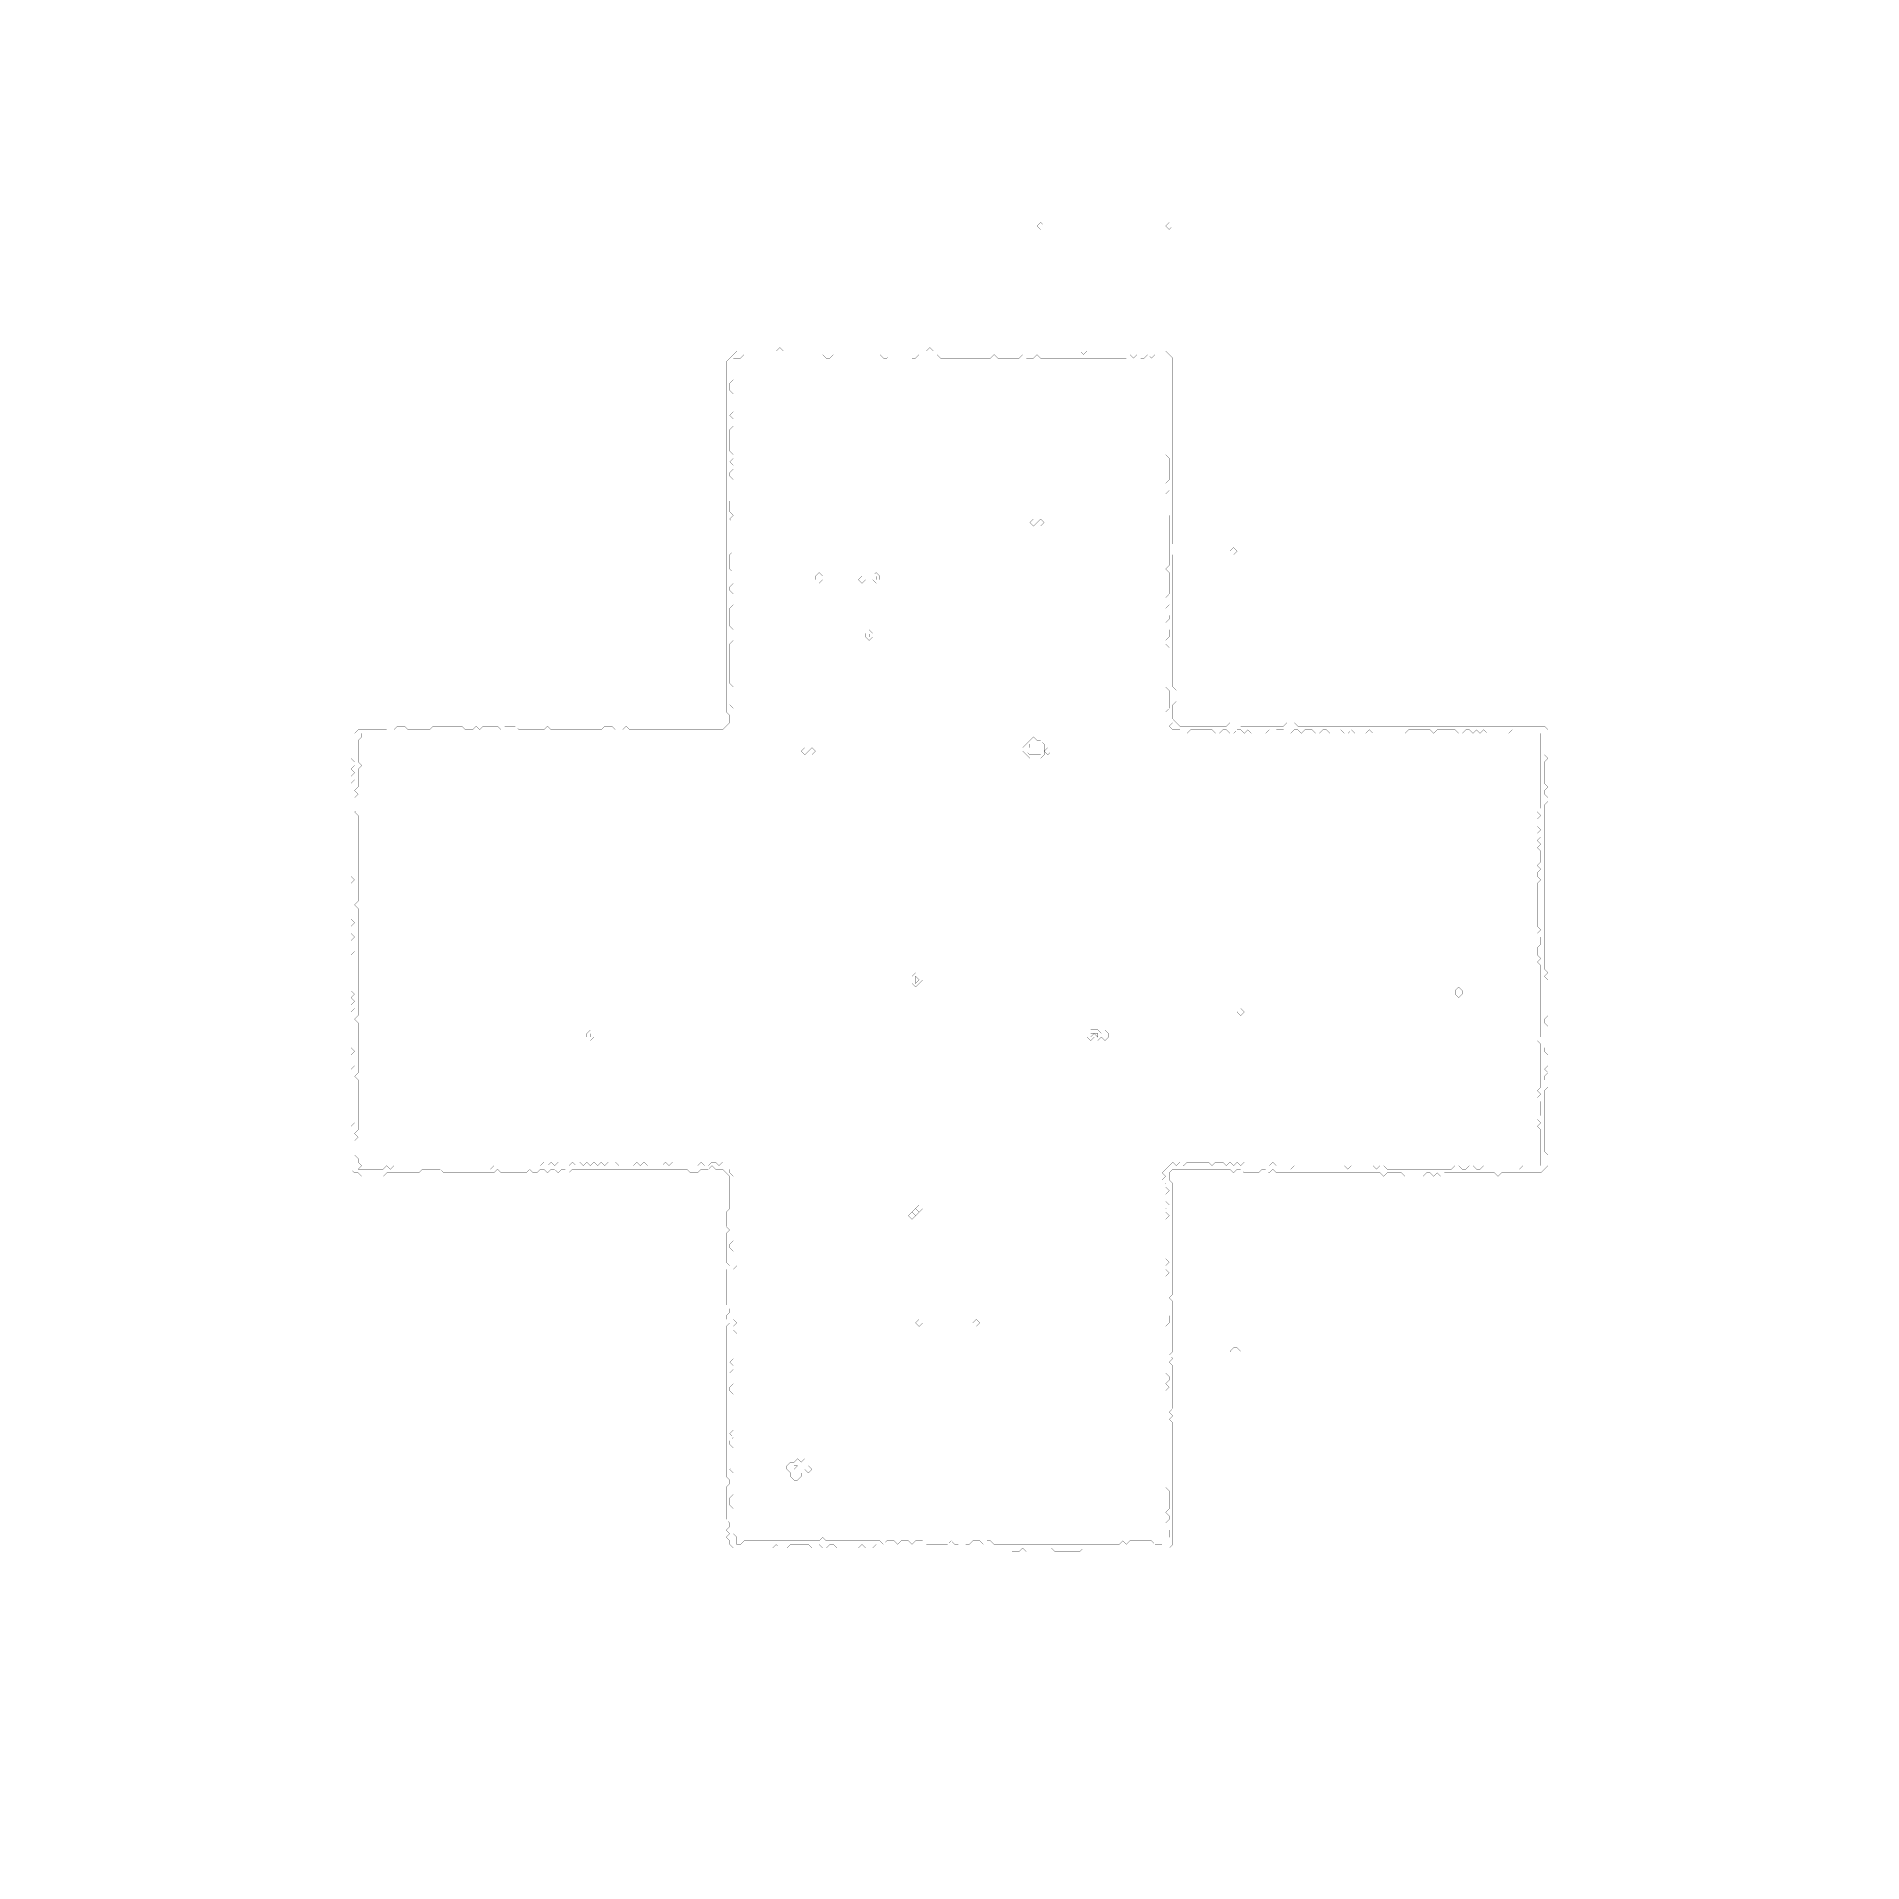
# Model space of a CAD drawing. Header units: metres. Extents: x 0 to 5075, y -5075 to 0.
import ezdxf

# ---------------------------------------------------------------- set-up
doc = ezdxf.new("R2010")
doc.units = ezdxf.units.M
doc.layers.add('conductor', color=1, linetype='Continuous')
doc.layers.add('substrate', color=5, linetype='Continuous')

msp = doc.modelspace()

# ---------------------------------------------------------------- linework, layer by layer
at = {"layer": 'conductor', "const_width": 0.5}
for points in [[(1966.5, -883.9), (1956.5, -893.8), (1946.6, -893.8), (1936.7, -893.8), (1936.7, -903.8), (1936.7, -913.7), (1936.7, -923.6), (1936.7, -933.6), (1936.7, -943.5), (1936.7, -953.4), (1926.7, -963.4), (1926.7, -973.3), (1926.7, -983.2), (1936.7, -993.2), (1936.7, -1003.1), (1936.7, -1013), (1936.7, -1023), (1936.7, -1032.9), (1936.7, -1042.8), (1926.7, -1052.8), (1936.7, -1062.7), (1936.7, -1072.6), (1936.7, -1082.5), (1926.7, -1092.5), (1926.7, -1102.4), (1926.7, -1112.3), (1926.7, -1122.3), (1926.7, -1132.2), (1926.7, -1142.1), (1926.7, -1152.1), (1936.7, -1162), (1936.7, -1171.9), (1926.7, -1181.9), (1936.7, -1191.8), (1936.7, -1201.7), (1926.7, -1211.7), (1926.7, -1221.6), (1936.7, -1231.5), (1936.7, -1241.5), (1936.7, -1251.4), (1936.7, -1261.3), (1936.7, -1271.2), (1936.7, -1281.2), (1926.7, -1291.1), (1926.7, -1301), (1926.7, -1311), (1926.7, -1320.9), (1936.7, -1330.8), (1926.7, -1340.8), (1936.7, -1350.7), (1936.7, -1360.6), (1936.7, -1370.6), (1936.7, -1380.5), (1936.7, -1390.4), (1936.7, -1400.4), (1936.7, -1410.3), (1936.7, -1420.2), (1936.7, -1430.2), (1926.7, -1440.1), (1926.7, -1450), (1926.7, -1460), (1926.7, -1469.9), (1926.7, -1479.8), (1936.7, -1489.7), (1936.7, -1499.7), (1936.7, -1509.6), (1936.7, -1519.5), (1926.7, -1529.5), (1926.7, -1539.4), (1936.7, -1549.3), (1936.7, -1559.3), (1936.7, -1569.2), (1936.7, -1579.1), (1926.7, -1589.1), (1926.7, -1599), (1926.7, -1608.9), (1926.7, -1618.9), (1926.7, -1628.8), (1926.7, -1638.7), (1936.7, -1648.7), (1936.7, -1658.6), (1936.7, -1668.5), (1936.7, -1678.4), (1926.7, -1688.4), (1926.7, -1698.3), (1926.7, -1708.2), (1926.7, -1718.2), (1926.7, -1728.1), (1926.7, -1738), (1926.7, -1748), (1926.7, -1757.9), (1926.7, -1767.8), (1926.7, -1777.8), (1926.7, -1787.7), (1926.7, -1797.6), (1936.7, -1807.6), (1936.7, -1817.5), (1936.7, -1827.4), (1936.7, -1837.4), (1936.7, -1847.3), (1926.7, -1857.2), (1936.7, -1867.1), (1936.7, -1877.1), (1936.7, -1887), (1936.7, -1896.9), (1936.7, -1906.9), (1936.7, -1916.8), (1926.7, -1926.7), (1916.8, -1936.7), (1906.9, -1936.7), (1896.9, -1936.7), (1887, -1936.7), (1877.1, -1936.7), (1867.1, -1936.7), (1857.2, -1936.7), (1847.3, -1936.7), (1837.4, -1936.7), (1827.4, -1936.7), (1817.5, -1936.7), (1807.6, -1936.7), (1797.6, -1936.7), (1787.7, -1936.7), (1777.8, -1936.7), (1767.8, -1936.7), (1757.9, -1936.7), (1748, -1936.7), (1738, -1936.7), (1728.1, -1936.7), (1718.2, -1936.7), (1708.2, -1936.7), (1698.3, -1936.7), (1688.4, -1936.7), (1678.4, -1936.7), (1668.5, -1936.7), (1658.6, -1936.7), (1648.7, -1936.7), (1638.7, -1936.7), (1628.8, -1936.7), (1618.9, -1936.7), (1608.9, -1936.7), (1599, -1936.7), (1589.1, -1936.7), (1579.1, -1936.7), (1569.2, -1936.7), (1559.3, -1936.7), (1549.3, -1936.7), (1539.4, -1936.7), (1529.5, -1936.7), (1519.5, -1936.7), (1509.6, -1936.7), (1499.7, -1936.7), (1489.7, -1936.7), (1479.8, -1936.7), (1469.9, -1936.7), (1460, -1936.7), (1450, -1936.7), (1440.1, -1936.7), (1430.2, -1936.7), (1420.2, -1936.7), (1410.3, -1936.7), (1400.4, -1936.7), (1390.4, -1936.7), (1380.5, -1936.7), (1370.6, -1936.7), (1360.6, -1936.7), (1350.7, -1936.7), (1340.8, -1936.7), (1330.8, -1936.7), (1320.9, -1936.7), (1311, -1936.7), (1301, -1936.7), (1291.1, -1936.7), (1281.2, -1936.7), (1271.2, -1936.7), (1261.3, -1936.7), (1251.4, -1936.7), (1241.5, -1936.7), (1231.5, -1936.7), (1221.6, -1936.7), (1211.7, -1936.7), (1201.7, -1936.7), (1191.8, -1936.7), (1181.9, -1936.7), (1171.9, -1936.7), (1162, -1936.7), (1152.1, -1936.7), (1142.1, -1936.7), (1132.2, -1936.7), (1122.3, -1936.7), (1112.3, -1936.7), (1102.4, -1936.7), (1092.5, -1936.7), (1082.5, -1936.7), (1072.6, -1936.7), (1062.7, -1936.7), (1052.8, -1936.7), (1042.8, -1936.7), (1032.9, -1936.7), (1023, -1936.7), (1013, -1936.7), (1003.1, -1936.7), (993.2, -1936.7), (983.2, -1936.7), (973.3, -1936.7), (963.4, -1936.7), (953.4, -1936.7), (943.5, -1936.7), (933.6, -1936.7), (923.6, -1936.7), (913.7, -1936.7), (903.8, -1936.7), (903.8, -1946.6), (893.8, -1956.5), (893.8, -1966.5), (893.8, -1976.4), (893.8, -1986.3), (893.8, -1996.3), (893.8, -2006.2), (893.8, -2016.1), (903.8, -2026.1), (893.8, -2036), (893.8, -2045.9), (893.8, -2055.8), (893.8, -2065.8), (893.8, -2075.7), (893.8, -2085.6), (883.9, -2095.6), (893.8, -2105.5), (883.9, -2115.4), (883.9, -2125.4), (883.9, -2135.3), (893.8, -2145.2), (883.9, -2155.2), (893.8, -2165.1), (893.8, -2175), (893.8, -2185), (893.8, -2194.9), (893.8, -2204.8), (893.8, -2214.8), (893.8, -2224.7), (893.8, -2234.6), (893.8, -2244.6), (893.8, -2254.5), (893.8, -2264.4), (893.8, -2274.3), (893.8, -2284.3), (893.8, -2294.2), (893.8, -2304.1), (893.8, -2314.1), (893.8, -2324), (893.8, -2333.9), (893.8, -2343.9), (893.8, -2353.8), (893.8, -2363.7), (893.8, -2373.7), (893.8, -2383.6), (893.8, -2393.5), (893.8, -2403.5), (883.9, -2413.4), (893.8, -2423.3), (893.8, -2433.3), (893.8, -2443.2), (893.8, -2453.1), (893.8, -2463), (893.8, -2473), (893.8, -2482.9), (893.8, -2492.8), (893.8, -2502.8), (893.8, -2512.7), (893.8, -2522.6), (893.8, -2532.6), (893.8, -2542.5), (893.8, -2552.4), (893.8, -2562.4), (893.8, -2572.3), (893.8, -2582.2), (893.8, -2592.2), (893.8, -2602.1), (893.8, -2612), (893.8, -2622), (893.8, -2631.9), (893.8, -2641.8), (893.8, -2651.7), (893.8, -2661.7), (893.8, -2671.6), (893.8, -2681.5), (893.8, -2691.5), (893.8, -2701.4), (893.8, -2711.3), (893.8, -2721.3), (883.9, -2731.2), (893.8, -2741.1), (893.8, -2751.1), (893.8, -2761), (893.8, -2770.9), (893.8, -2780.9), (893.8, -2790.8), (893.8, -2800.7), (893.8, -2810.7), (893.8, -2820.6), (893.8, -2830.5), (893.8, -2840.4), (893.8, -2850.4), (893.8, -2860.3), (893.8, -2870.2), (893.8, -2880.2), (883.9, -2890.1), (893.8, -2900), (893.8, -2910), (893.8, -2919.9), (893.8, -2929.8), (893.8, -2939.8), (893.8, -2949.7), (893.8, -2959.6), (893.8, -2969.6), (893.8, -2979.5), (893.8, -2989.4), (893.8, -2999.4), (893.8, -3009.3), (893.8, -3019.2), (893.8, -3029.2), (893.8, -3039.1), (883.9, -3049), (893.8, -3058.9), (883.9, -3068.9), (883.9, -3078.8), (883.9, -3088.7), (883.9, -3098.7), (883.9, -3108.6), (893.8, -3118.5), (893.8, -3128.5), (903.8, -3138.4), (893.8, -3148.3), (903.8, -3148.3), (913.7, -3148.3), (923.6, -3148.3), (933.6, -3148.3), (943.5, -3148.3), (953.4, -3148.3), (963.4, -3148.3), (973.3, -3138.4), (983.2, -3148.3), (993.2, -3138.4), (1003.1, -3138.4), (1013, -3138.4), (1023, -3138.4), (1032.9, -3138.4), (1042.8, -3138.4), (1052.8, -3138.4), (1062.7, -3138.4), (1072.6, -3138.4), (1082.5, -3138.4), (1092.5, -3138.4), (1102.4, -3138.4), (1112.3, -3138.4), (1122.3, -3138.4), (1132.2, -3138.4), (1142.1, -3138.4), (1152.1, -3138.4), (1162, -3138.4), (1171.9, -3138.4), (1181.9, -3138.4), (1191.8, -3138.4), (1201.7, -3138.4), (1211.7, -3138.4), (1221.6, -3138.4), (1231.5, -3138.4), (1241.5, -3138.4), (1251.4, -3138.4), (1261.3, -3148.3), (1271.2, -3138.4), (1281.2, -3138.4), (1291.1, -3138.4), (1301, -3138.4), (1311, -3138.4), (1320.9, -3138.4), (1330.8, -3138.4), (1340.8, -3138.4), (1350.7, -3138.4), (1360.6, -3138.4), (1370.6, -3138.4), (1380.5, -3138.4), (1390.4, -3138.4), (1400.4, -3138.4), (1410.3, -3128.5), (1420.2, -3138.4), (1430.2, -3128.5), (1440.1, -3138.4), (1450, -3128.5), (1460, -3138.4), (1469.9, -3138.4), (1479.8, -3138.4), (1489.7, -3128.5), (1499.7, -3138.4), (1509.6, -3128.5), (1519.5, -3138.4), (1529.5, -3128.5), (1539.4, -3138.4), (1549.3, -3128.5), (1559.3, -3138.4), (1569.2, -3128.5), (1579.1, -3138.4), (1589.1, -3128.5), (1599, -3138.4), (1608.9, -3128.5), (1618.9, -3138.4), (1628.8, -3138.4), (1638.7, -3138.4), (1648.7, -3138.4), (1658.6, -3138.4), (1668.5, -3128.5), (1678.4, -3138.4), (1688.4, -3128.5), (1698.3, -3138.4), (1708.2, -3138.4), (1718.2, -3138.4), (1728.1, -3138.4), (1738, -3138.4), (1748, -3128.5), (1757.9, -3138.4), (1767.8, -3128.5), (1777.8, -3138.4), (1787.7, -3138.4), (1797.6, -3138.4), (1807.6, -3138.4), (1817.5, -3138.4), (1827.4, -3138.4), (1837.4, -3138.4), (1847.3, -3128.5), (1857.2, -3138.4), (1867.1, -3138.4), (1877.1, -3128.5), (1887, -3128.5), (1896.9, -3138.4), (1906.9, -3128.5), (1916.8, -3138.4), (1926.7, -3148.3), (1926.7, -3158.3), (1936.7, -3168.2), (1936.7, -3178.1), (1936.7, -3188.1), (1936.7, -3198), (1936.7, -3207.9), (1936.7, -3217.9), (1936.7, -3227.8), (1936.7, -3237.7), (1936.7, -3247.6), (1936.7, -3257.6), (1936.7, -3267.5), (1936.7, -3277.4), (1936.7, -3287.4), (1936.7, -3297.3), (1936.7, -3307.2), (1936.7, -3317.2), (1936.7, -3327.1), (1936.7, -3337), (1936.7, -3347), (1926.7, -3356.9), (1926.7, -3366.8), (1936.7, -3376.8), (1936.7, -3386.7), (1936.7, -3396.6), (1936.7, -3406.6), (1946.6, -3416.5), (1936.7, -3426.4), (1936.7, -3436.3), (1936.7, -3446.3), (1936.7, -3456.2), (1936.7, -3466.1), (1936.7, -3476.1), (1936.7, -3486), (1936.7, -3495.9), (1936.7, -3505.9), (1936.7, -3515.8), (1936.7, -3525.7), (1936.7, -3535.7), (1936.7, -3545.6), (1936.7, -3555.5), (1936.7, -3565.5), (1946.6, -3575.4), (1936.7, -3585.3), (1936.7, -3595.3), (1946.6, -3605.2), (1936.7, -3615.1), (1936.7, -3625), (1936.7, -3635), (1936.7, -3644.9), (1936.7, -3654.8), (1936.7, -3664.8), (1936.7, -3674.7), (1926.7, -3684.6), (1936.7, -3694.6), (1936.7, -3704.5), (1926.7, -3714.4), (1936.7, -3724.4), (1936.7, -3734.3), (1936.7, -3744.2), (1926.7, -3754.2), (1926.7, -3764.1), (1936.7, -3774), (1936.7, -3784), (1936.7, -3793.9), (1936.7, -3803.8), (1936.7, -3813.8), (1936.7, -3823.7), (1936.7, -3833.6), (1936.7, -3843.5), (1936.7, -3853.5), (1936.7, -3863.4), (1936.7, -3873.3), (1926.7, -3883.3), (1936.7, -3893.2), (1926.7, -3903.1), (1926.7, -3913.1), (1936.7, -3923), (1936.7, -3932.9), (1936.7, -3942.9), (1936.7, -3952.8), (1936.7, -3962.7), (1936.7, -3972.7), (1926.7, -3982.6), (1936.7, -3992.5), (1936.7, -4002.5), (1936.7, -4012.4), (1936.7, -4022.3), (1936.7, -4032.2), (1936.7, -4042.2), (1936.7, -4052.1), (1926.7, -4062), (1926.7, -4072), (1926.7, -4081.9), (1936.7, -4091.8), (1936.7, -4101.8), (1936.7, -4111.7), (1936.7, -4121.6), (1936.7, -4131.6), (1936.7, -4141.5), (1936.7, -4151.4), (1936.7, -4161.4), (1946.6, -4171.3), (1946.6, -4181.2), (1946.6, -4191.2), (1956.5, -4191.2), (1966.5, -4181.2), (1976.4, -4181.2), (1986.3, -4181.2), (1996.3, -4181.2), (2006.2, -4181.2), (2016.1, -4181.2), (2026.1, -4181.2), (2036, -4181.2), (2045.9, -4181.2), (2055.8, -4181.2), (2065.8, -4181.2), (2075.7, -4181.2), (2085.6, -4181.2), (2095.6, -4181.2), (2105.5, -4181.2), (2115.4, -4181.2), (2125.4, -4181.2), (2135.3, -4181.2), (2145.2, -4181.2), (2155.2, -4181.2), (2165.1, -4181.2), (2175, -4181.2), (2185, -4171.3), (2194.9, -4181.2), (2204.8, -4181.2), (2214.8, -4181.2), (2224.7, -4181.2), (2234.6, -4181.2), (2244.6, -4181.2), (2254.5, -4181.2), (2264.4, -4181.2), (2274.3, -4181.2), (2284.3, -4181.2), (2294.2, -4181.2), (2304.1, -4181.2), (2314.1, -4181.2), (2324, -4181.2), (2333.9, -4181.2), (2343.9, -4181.2), (2353.8, -4191.2), (2363.7, -4181.2), (2373.7, -4181.2), (2383.6, -4181.2), (2393.5, -4191.2), (2403.5, -4181.2), (2413.4, -4181.2), (2423.3, -4181.2), (2433.3, -4191.2), (2443.2, -4181.2), (2453.1, -4181.2), (2463, -4181.2), (2473, -4191.2), (2482.9, -4191.2), (2492.8, -4191.2), (2502.8, -4191.2), (2512.7, -4191.2), (2522.6, -4191.2), (2532.6, -4191.2), (2542.5, -4181.2), (2552.4, -4191.2), (2562.4, -4191.2), (2572.3, -4181.2), (2582.2, -4191.2), (2592.2, -4191.2), (2602.1, -4181.2), (2612, -4181.2), (2622, -4181.2), (2631.9, -4191.2), (2641.8, -4181.2), (2651.7, -4181.2), (2661.7, -4191.2), (2671.6, -4191.2), (2681.5, -4191.2), (2691.5, -4191.2), (2701.4, -4191.2), (2711.3, -4191.2), (2721.3, -4191.2), (2731.2, -4191.2), (2741.1, -4191.2), (2751.1, -4191.2), (2761, -4191.2), (2770.9, -4191.2), (2780.9, -4191.2), (2790.8, -4191.2), (2800.7, -4191.2), (2810.7, -4191.2), (2820.6, -4191.2), (2830.5, -4191.2), (2840.4, -4191.2), (2850.4, -4191.2), (2860.3, -4191.2), (2870.2, -4191.2), (2880.2, -4191.2), (2890.1, -4191.2), (2900, -4191.2), (2910, -4191.2), (2919.9, -4191.2), (2929.8, -4191.2), (2939.8, -4191.2), (2949.7, -4191.2), (2959.6, -4191.2), (2969.6, -4191.2), (2979.5, -4191.2), (2989.4, -4191.2), (2999.4, -4191.2), (3009.3, -4191.2), (3019.2, -4181.2), (3029.2, -4191.2), (3039.1, -4181.2), (3049, -4181.2), (3058.9, -4181.2), (3068.9, -4181.2), (3078.8, -4181.2), (3088.7, -4181.2), (3098.7, -4181.2), (3108.6, -4191.2), (3118.5, -4191.2), (3128.5, -4191.2), (3138.4, -4181.2), (3148.3, -4191.2), (3138.4, -4181.2), (3148.3, -4171.3), (3148.3, -4161.4), (3148.3, -4151.4), (3138.4, -4141.5), (3138.4, -4131.6), (3148.3, -4121.6), (3148.3, -4111.7), (3138.4, -4101.8), (3148.3, -4091.8), (3148.3, -4081.9), (3148.3, -4072), (3148.3, -4062), (3148.3, -4052.1), (3148.3, -4042.2), (3138.4, -4032.2), (3138.4, -4022.3), (3138.4, -4012.4), (3138.4, -4002.5), (3138.4, -3992.5), (3138.4, -3982.6), (3138.4, -3972.7), (3138.4, -3962.7), (3138.4, -3952.8), (3138.4, -3942.9), (3138.4, -3932.9), (3138.4, -3923), (3138.4, -3913.1), (3138.4, -3903.1), (3138.4, -3893.2), (3138.4, -3883.3), (3138.4, -3873.3), (3138.4, -3863.4), (3138.4, -3853.5), (3138.4, -3843.5), (3138.4, -3833.6), (3138.4, -3823.7), (3138.4, -3813.8), (3138.4, -3803.8), (3138.4, -3793.9), (3138.4, -3784), (3138.4, -3774), (3138.4, -3764.1), (3148.3, -3754.2), (3138.4, -3744.2), (3148.3, -3734.3), (3148.3, -3724.4), (3138.4, -3714.4), (3138.4, -3704.5), (3138.4, -3694.6), (3138.4, -3684.6), (3138.4, -3674.7), (3138.4, -3664.8), (3138.4, -3654.8), (3138.4, -3644.9), (3138.4, -3635), (3138.4, -3625), (3138.4, -3615.1), (3138.4, -3605.2), (3138.4, -3595.3), (3138.4, -3585.3), (3148.3, -3575.4), (3148.3, -3565.5), (3148.3, -3555.5), (3138.4, -3545.6), (3138.4, -3535.7), (3138.4, -3525.7), (3138.4, -3515.8), (3138.4, -3505.9), (3138.4, -3495.9), (3138.4, -3486), (3138.4, -3476.1), (3138.4, -3466.1), (3138.4, -3456.2), (3138.4, -3446.3), (3148.3, -3436.3), (3138.4, -3426.4), (3138.4, -3416.5), (3148.3, -3406.6), (3138.4, -3396.6), (3138.4, -3386.7), (3138.4, -3376.8), (3138.4, -3366.8), (3138.4, -3356.9), (3138.4, -3347), (3138.4, -3337), (3138.4, -3327.1), (3138.4, -3317.2), (3138.4, -3307.2), (3138.4, -3297.3), (3138.4, -3287.4), (3148.3, -3277.4), (3138.4, -3267.5), (3138.4, -3257.6), (3148.3, -3247.6), (3138.4, -3237.7), (3138.4, -3227.8), (3138.4, -3217.9), (3148.3, -3207.9), (3138.4, -3198), (3138.4, -3188.1), (3128.5, -3178.1), (3138.4, -3168.2), (3128.5, -3158.3), (3138.4, -3148.3), (3148.3, -3138.4), (3158.3, -3128.5), (3168.2, -3138.4), (3178.1, -3128.5), (3188.1, -3138.4), (3198, -3128.5), (3207.9, -3128.5), (3217.9, -3128.5), (3227.8, -3128.5), (3237.7, -3128.5), (3247.6, -3128.5), (3257.6, -3128.5), (3267.5, -3138.4), (3277.4, -3128.5), (3287.4, -3128.5), (3297.3, -3128.5), (3307.2, -3138.4), (3317.2, -3128.5), (3327.1, -3138.4), (3337, -3128.5), (3347, -3138.4), (3356.9, -3128.5), (3366.8, -3138.4), (3376.8, -3138.4), (3386.7, -3138.4), (3396.6, -3138.4), (3406.6, -3138.4), (3416.5, -3138.4), (3426.4, -3138.4), (3436.3, -3128.5), (3446.3, -3138.4), (3456.2, -3138.4), (3466.1, -3138.4), (3476.1, -3138.4), (3486, -3148.3), (3495.9, -3138.4), (3505.9, -3138.4), (3515.8, -3138.4), (3525.7, -3138.4), (3535.7, -3138.4), (3545.6, -3138.4), (3555.5, -3138.4), (3565.5, -3138.4), (3575.4, -3138.4), (3585.3, -3138.4), (3595.3, -3138.4), (3605.2, -3138.4), (3615.1, -3138.4), (3625, -3138.4), (3635, -3138.4), (3644.9, -3148.3), (3654.8, -3138.4), (3664.8, -3138.4), (3674.7, -3138.4), (3684.6, -3138.4), (3694.6, -3138.4), (3704.5, -3138.4), (3714.4, -3138.4), (3724.4, -3148.3), (3734.3, -3138.4), (3744.2, -3138.4), (3754.2, -3148.3), (3764.1, -3148.3), (3774, -3148.3), (3784, -3148.3), (3793.9, -3148.3), (3803.8, -3148.3), (3813.8, -3148.3), (3823.7, -3148.3), (3833.6, -3148.3), (3843.5, -3148.3), (3853.5, -3148.3), (3863.4, -3148.3), (3873.3, -3148.3), (3883.3, -3148.3), (3893.2, -3148.3), (3903.1, -3148.3), (3913.1, -3148.3), (3923, -3148.3), (3932.9, -3148.3), (3942.9, -3138.4), (3952.8, -3138.4), (3962.7, -3148.3), (3972.7, -3148.3), (3982.6, -3138.4), (3992.5, -3138.4), (4002.5, -3148.3), (4012.4, -3148.3), (4022.3, -3138.4), (4032.2, -3138.4), (4042.2, -3138.4), (4052.1, -3138.4), (4062, -3138.4), (4072, -3138.4), (4081.9, -3138.4), (4091.8, -3138.4), (4101.8, -3138.4), (4111.7, -3138.4), (4121.6, -3148.3), (4131.6, -3138.4), (4141.5, -3138.4), (4151.4, -3138.4), (4161.4, -3138.4), (4171.3, -3138.4), (4181.2, -3138.4), (4181.2, -3128.5), (4181.2, -3118.5), (4181.2, -3108.6), (4181.2, -3098.7), (4181.2, -3088.7), (4181.2, -3078.8), (4181.2, -3068.9), (4181.2, -3058.9), (4181.2, -3049), (4181.2, -3039.1), (4171.3, -3029.2), (4181.2, -3019.2), (4171.3, -3009.3), (4181.2, -2999.4), (4181.2, -2989.4), (4181.2, -2979.5), (4181.2, -2969.6), (4181.2, -2959.6), (4171.3, -2949.7), (4181.2, -2939.8), (4171.3, -2929.8), (4181.2, -2919.9), (4181.2, -2910), (4181.2, -2900), (4181.2, -2890.1), (4181.2, -2880.2), (4181.2, -2870.2), (4181.2, -2860.3), (4181.2, -2850.4), (4181.2, -2840.4), (4181.2, -2830.5), (4181.2, -2820.6), (4181.2, -2810.7), (4181.2, -2800.7), (4171.3, -2790.8), (4181.2, -2780.9), (4181.2, -2770.9), (4181.2, -2761), (4181.2, -2751.1), (4181.2, -2741.1), (4181.2, -2731.2), (4181.2, -2721.3), (4181.2, -2711.3), (4181.2, -2701.4), (4181.2, -2691.5), (4181.2, -2681.5), (4181.2, -2671.6), (4181.2, -2661.7), (4181.2, -2651.7), (4181.2, -2641.8), (4181.2, -2631.9), (4181.2, -2622), (4181.2, -2612), (4181.2, -2602.1), (4181.2, -2592.2), (4181.2, -2582.2), (4171.3, -2572.3), (4181.2, -2562.4), (4171.3, -2552.4), (4171.3, -2542.5), (4171.3, -2532.6), (4181.2, -2522.6), (4181.2, -2512.7), (4181.2, -2502.8), (4171.3, -2492.8), (4181.2, -2482.9), (4171.3, -2473), (4171.3, -2463), (4171.3, -2453.1), (4171.3, -2443.2), (4171.3, -2433.3), (4171.3, -2423.3), (4171.3, -2413.4), (4171.3, -2403.5), (4171.3, -2393.5), (4171.3, -2383.6), (4171.3, -2373.7), (4171.3, -2363.7), (4171.3, -2353.8), (4181.2, -2343.9), (4171.3, -2333.9), (4171.3, -2324), (4181.2, -2314.1), (4171.3, -2304.1), (4181.2, -2294.2), (4181.2, -2284.3), (4181.2, -2274.3), (4181.2, -2264.4), (4171.3, -2254.5), (4181.2, -2244.6), (4171.3, -2234.6), (4181.2, -2224.7), (4171.3, -2214.8), (4181.2, -2204.8), (4171.3, -2194.9), (4181.2, -2185), (4171.3, -2175), (4181.2, -2165.1), (4171.3, -2155.2), (4181.2, -2145.2), (4181.2, -2135.3), (4181.2, -2125.4), (4181.2, -2115.4), (4181.2, -2105.5), (4181.2, -2095.6), (4181.2, -2085.6), (4181.2, -2075.7), (4181.2, -2065.8), (4181.2, -2055.8), (4181.2, -2045.9), (4181.2, -2036), (4181.2, -2026.1), (4181.2, -2016.1), (4181.2, -2006.2), (4181.2, -1996.3), (4181.2, -1986.3), (4181.2, -1976.4), (4181.2, -1966.5), (4181.2, -1956.5), (4181.2, -1946.6), (4181.2, -1936.7), (4171.3, -1936.7), (4161.4, -1936.7), (4151.4, -1936.7), (4141.5, -1936.7), (4131.6, -1936.7), (4121.6, -1936.7), (4111.7, -1936.7), (4101.8, -1926.7), (4091.8, -1936.7), (4081.9, -1936.7), (4072, -1936.7), (4062, -1936.7), (4052.1, -1936.7), (4042.2, -1936.7), (4032.2, -1936.7), (4022.3, -1926.7), (4012.4, -1936.7), (4002.5, -1926.7), (3992.5, -1936.7), (3982.6, -1926.7), (3972.7, -1926.7), (3962.7, -1936.7), (3952.8, -1936.7), (3942.9, -1926.7), (3932.9, -1926.7), (3923, -1926.7), (3913.1, -1926.7), (3903.1, -1926.7), (3893.2, -1926.7), (3883.3, -1936.7), (3873.3, -1926.7), (3863.4, -1926.7), (3853.5, -1926.7), (3843.5, -1926.7), (3833.6, -1926.7), (3823.7, -1926.7), (3813.8, -1926.7), (3803.8, -1936.7), (3793.9, -1936.7), (3784, -1936.7), (3774, -1936.7), (3764.1, -1936.7), (3754.2, -1936.7), (3744.2, -1936.7), (3734.3, -1936.7), (3724.4, -1936.7), (3714.4, -1936.7), (3704.5, -1926.7), (3694.6, -1936.7), (3684.6, -1936.7), (3674.7, -1936.7), (3664.8, -1936.7), (3654.8, -1926.7), (3644.9, -1936.7), (3635, -1936.7), (3625, -1926.7), (3615.1, -1936.7), (3605.2, -1936.7), (3595.3, -1936.7), (3585.3, -1926.7), (3575.4, -1926.7), (3565.5, -1936.7), (3555.5, -1936.7), (3545.6, -1926.7), (3535.7, -1926.7), (3525.7, -1926.7), (3515.8, -1936.7), (3505.9, -1926.7), (3495.9, -1926.7), (3486, -1936.7), (3476.1, -1936.7), (3466.1, -1926.7), (3456.2, -1926.7), (3446.3, -1926.7), (3436.3, -1936.7), (3426.4, -1926.7), (3416.5, -1936.7), (3406.6, -1936.7), (3396.6, -1936.7), (3386.7, -1936.7), (3376.8, -1936.7), (3366.8, -1926.7), (3356.9, -1936.7), (3347, -1926.7), (3337, -1926.7), (3327.1, -1936.7), (3317.2, -1936.7), (3307.2, -1926.7), (3297.3, -1926.7), (3287.4, -1936.7), (3277.4, -1936.7), (3267.5, -1926.7), (3257.6, -1926.7), (3247.6, -1926.7), (3237.7, -1926.7), (3227.8, -1926.7), (3217.9, -1926.7), (3207.9, -1926.7), (3198, -1936.7), (3188.1, -1936.7), (3178.1, -1926.7), (3168.2, -1926.7), (3158.3, -1926.7), (3148.3, -1916.8), (3158.3, -1906.9), (3148.3, -1896.9), (3138.4, -1887), (3138.4, -1877.1), (3148.3, -1867.1), (3148.3, -1857.2), (3148.3, -1847.3), (3148.3, -1837.4), (3148.3, -1827.4), (3148.3, -1817.5), (3138.4, -1807.6), (3138.4, -1797.6), (3138.4, -1787.7), (3138.4, -1777.8), (3138.4, -1767.8), (3138.4, -1757.9), (3138.4, -1748), (3138.4, -1738), (3138.4, -1728.1), (3138.4, -1718.2), (3138.4, -1708.2), (3148.3, -1698.3), (3138.4, -1688.4), (3138.4, -1678.4), (3148.3, -1668.5), (3148.3, -1658.6), (3148.3, -1648.7), (3138.4, -1638.7), (3138.4, -1628.8), (3148.3, -1618.9), (3148.3, -1608.9), (3138.4, -1599), (3138.4, -1589.1), (3148.3, -1579.1), (3138.4, -1569.2), (3138.4, -1559.3), (3148.3, -1549.3), (3148.3, -1539.4), (3148.3, -1529.5), (3148.3, -1519.5), (3148.3, -1509.6), (3148.3, -1499.7), (3148.3, -1489.7), (3138.4, -1479.8), (3148.3, -1469.9), (3148.3, -1460), (3148.3, -1450), (3148.3, -1440.1), (3148.3, -1430.2), (3148.3, -1420.2), (3148.3, -1410.3), (3148.3, -1400.4), (3148.3, -1390.4), (3148.3, -1380.5), (3148.3, -1370.6), (3148.3, -1360.6), (3148.3, -1350.7), (3148.3, -1340.8), (3148.3, -1330.8), (3138.4, -1320.9), (3138.4, -1311), (3138.4, -1301), (3138.4, -1291.1), (3138.4, -1281.2), (3138.4, -1271.2), (3148.3, -1261.3), (3138.4, -1251.4), (3138.4, -1241.5), (3148.3, -1231.5), (3148.3, -1221.6), (3148.3, -1211.7), (3148.3, -1201.7), (3148.3, -1191.8), (3148.3, -1181.9), (3148.3, -1171.9), (3138.4, -1162), (3138.4, -1152.1), (3138.4, -1142.1), (3138.4, -1132.2), (3138.4, -1122.3), (3138.4, -1112.3), (3138.4, -1102.4), (3138.4, -1092.5), (3138.4, -1082.5), (3138.4, -1072.6), (3138.4, -1062.7), (3138.4, -1052.8), (3138.4, -1042.8), (3138.4, -1032.9), (3138.4, -1023), (3138.4, -1013), (3138.4, -1003.1), (3138.4, -993.2), (3138.4, -983.2), (3138.4, -973.3), (3138.4, -963.4), (3138.4, -953.4), (3138.4, -943.5), (3138.4, -933.6), (3138.4, -923.6), (3138.4, -913.7), (3138.4, -903.8), (3138.4, -893.8), (3138.4, -883.9), (3128.5, -883.9), (3118.5, -883.9), (3108.6, -883.9), (3098.7, -893.8), (3088.7, -883.9), (3078.8, -893.8), (3068.9, -893.8), (3058.9, -883.9), (3049, -893.8), (3039.1, -883.9), (3029.2, -893.8), (3019.2, -893.8), (3009.3, -893.8), (2999.4, -893.8), (2989.4, -893.8), (2979.5, -893.8), (2969.6, -893.8), (2959.6, -893.8), (2949.7, -893.8), (2939.8, -893.8), (2929.8, -893.8), (2919.9, -893.8), (2910, -893.8), (2900, -893.8), (2890.1, -893.8), (2880.2, -893.8), (2870.2, -893.8), (2860.3, -893.8), (2850.4, -893.8), (2840.4, -893.8), (2830.5, -893.8), (2820.6, -893.8), (2810.7, -893.8), (2800.7, -893.8), (2790.8, -893.8), (2780.9, -883.9), (2770.9, -893.8), (2761, -893.8), (2751.1, -893.8), (2741.1, -883.9), (2731.2, -893.8), (2721.3, -893.8), (2711.3, -893.8), (2701.4, -893.8), (2691.5, -893.8), (2681.5, -893.8), (2671.6, -893.8), (2661.7, -883.9), (2651.7, -893.8), (2641.8, -893.8), (2631.9, -893.8), (2622, -893.8), (2612, -893.8), (2602.1, -893.8), (2592.2, -893.8), (2582.2, -893.8), (2572.3, -893.8), (2562.4, -893.8), (2552.4, -893.8), (2542.5, -893.8), (2532.6, -893.8), (2522.6, -893.8), (2512.7, -893.8), (2502.8, -883.9), (2492.8, -883.9), (2482.9, -883.9), (2473, -883.9), (2463, -883.9), (2453.1, -883.9), (2443.2, -893.8), (2433.3, -893.8), (2423.3, -883.9), (2413.4, -883.9), (2403.5, -883.9), (2393.5, -883.9), (2383.6, -883.9), (2373.7, -883.9), (2363.7, -893.8), (2353.8, -893.8), (2343.9, -883.9), (2333.9, -883.9), (2324, -883.9), (2314.1, -883.9), (2304.1, -883.9), (2294.2, -883.9), (2284.3, -883.9), (2274.3, -883.9), (2264.4, -883.9), (2254.5, -883.9), (2244.6, -883.9), (2234.6, -883.9), (2224.7, -883.9), (2214.8, -883.9), (2204.8, -893.8), (2194.9, -893.8), (2185, -883.9), (2175, -883.9), (2165.1, -883.9), (2155.2, -883.9), (2145.2, -883.9), (2135.3, -883.9), (2125.4, -883.9), (2115.4, -883.9), (2105.5, -883.9), (2095.6, -883.9), (2085.6, -883.9), (2075.7, -883.9), (2065.8, -883.9), (2055.8, -883.9), (2045.9, -883.9), (2036, -883.9), (2026.1, -883.9), (2016.1, -883.9), (2006.2, -883.9), (1996.3, -883.9), (1986.3, -883.9), (1976.4, -883.9)], [(2761, -1350.7), (2770.9, -1340.8), (2780.9, -1350.7), (2770.9, -1360.6)], [(2780.9, -1350.7), (2790.8, -1340.8), (2800.7, -1350.7), (2790.8, -1360.6)], [(2165.1, -1499.7), (2175, -1489.7), (2185, -1499.7), (2185, -1509.6), (2175, -1519.5), (2165.1, -1509.6)], [(2284.3, -1509.6), (2294.2, -1499.7), (2304.1, -1509.6), (2294.2, -1519.5)], [(2324, -1499.7), (2333.9, -1489.7), (2343.9, -1499.7), (2343.9, -1509.6), (2333.9, -1519.5), (2324, -1509.6)], [(2304.1, -1658.6), (2314.1, -1648.7), (2324, -1658.6), (2324, -1668.5), (2314.1, -1678.4), (2304.1, -1668.5)], [(2125.4, -1986.3), (2135.3, -1976.4), (2145.2, -1986.3), (2135.3, -1996.3)], [(2145.2, -1986.3), (2155.2, -1976.4), (2165.1, -1986.3), (2155.2, -1996.3)], [(2761, -1956.5), (2770.9, -1946.6), (2780.9, -1956.5), (2790.8, -1956.5), (2800.7, -1966.5), (2800.7, -1976.4), (2800.7, -1986.3), (2800.7, -1996.3), (2790.8, -2006.2), (2780.9, -2006.2), (2770.9, -2006.2), (2761, -2006.2), (2751.1, -1996.3), (2741.1, -1986.3), (2741.1, -1976.4), (2751.1, -1966.5)], [(2800.7, -1986.3), (2810.7, -1976.4), (2820.6, -1986.3), (2810.7, -1996.3)], [(2433.3, -2612), (2443.2, -2602.1), (2453.1, -2612), (2463, -2622), (2453.1, -2631.9), (2443.2, -2641.8), (2433.3, -2631.9), (2433.3, -2622)], [(3942.9, -2651.7), (3952.8, -2641.8), (3962.7, -2651.7), (3962.7, -2661.7), (3952.8, -2671.6), (3942.9, -2661.7)], [(3337, -2711.3), (3347, -2701.4), (3356.9, -2711.3), (3347, -2721.3)], [(1529.5, -2770.9), (1539.4, -2761), (1549.3, -2770.9), (1549.3, -2780.9), (1539.4, -2790.8), (1529.5, -2780.9)], [(2919.9, -2770.9), (2929.8, -2761), (2939.8, -2761), (2949.7, -2761), (2959.6, -2770.9), (2959.6, -2780.9), (2949.7, -2790.8), (2939.8, -2780.9), (2929.8, -2790.8), (2919.9, -2780.9)], [(2959.6, -2770.9), (2969.6, -2761), (2979.5, -2770.9), (2979.5, -2780.9), (2969.6, -2790.8), (2959.6, -2780.9)], [(2443.2, -3257.6), (2453.1, -3247.6), (2463, -3257.6), (2453.1, -3267.5)], [(2423.3, -3277.4), (2433.3, -3267.5), (2443.2, -3277.4), (2433.3, -3287.4)], [(2433.3, -3267.5), (2443.2, -3257.6), (2453.1, -3267.5), (2443.2, -3277.4)], [(2443.2, -3575.4), (2453.1, -3565.5), (2463, -3575.4), (2453.1, -3585.3)], [(2602.1, -3575.4), (2612, -3565.5), (2622, -3575.4), (2612, -3585.3)], [(2105.5, -3962.7), (2115.4, -3952.8), (2125.4, -3962.7), (2135.3, -3952.8), (2145.2, -3962.7), (2145.2, -3972.7), (2135.3, -3982.6), (2125.4, -3992.5), (2125.4, -4002.5), (2115.4, -4012.4), (2105.5, -4012.4), (2095.6, -4002.5), (2095.6, -3992.5), (2085.6, -3982.6), (2085.6, -3972.7), (2095.6, -3962.7)], [(2135.3, -3982.6), (2145.2, -3972.7), (2155.2, -3982.6), (2145.2, -3992.5)]]:
    msp.add_lwpolyline(points, close=True, dxfattribs=at)
at = {"layer": 'substrate', "const_width": 0.5}
for points in [[(0, 0), (0, -9.9), (0, -19.9), (0, -29.8), (0, -39.7), (0, -49.7), (0, -59.6), (0, -69.5), (0, -79.5), (0, -89.4), (0, -99.3), (0, -109.2), (0, -119.2), (0, -129.1), (0, -139), (0, -149), (0, -158.9), (0, -168.8), (0, -178.8), (0, -188.7), (0, -198.6), (0, -208.6), (0, -218.5), (0, -228.4), (0, -238.4), (0, -248.3), (0, -258.2), (0, -268.2), (0, -278.1), (0, -288), (0, -297.9), (0, -307.9), (0, -317.8), (0, -327.7), (0, -337.7), (0, -347.6), (0, -357.5), (0, -367.5), (0, -377.4), (0, -387.3), (0, -397.3), (0, -407.2), (0, -417.1), (0, -427.1), (0, -437), (0, -446.9), (0, -456.9), (0, -466.8), (0, -476.7), (0, -486.7), (0, -496.6), (0, -506.5), (0, -516.4), (0, -526.4), (0, -536.3), (0, -546.2), (0, -556.2), (0, -566.1), (0, -576), (0, -586), (0, -595.9), (0, -605.8), (0, -615.8), (0, -625.7), (0, -635.6), (0, -645.6), (0, -655.5), (0, -665.4), (0, -675.4), (0, -685.3), (0, -695.2), (0, -705.1), (0, -715.1), (0, -725), (0, -734.9), (0, -744.9), (0, -754.8), (0, -764.7), (0, -774.7), (0, -784.6), (0, -794.5), (0, -804.5), (0, -814.4), (0, -824.3), (0, -834.3), (0, -844.2), (0, -854.1), (0, -864.1), (0, -874), (0, -883.9), (0, -893.8), (0, -903.8), (0, -913.7), (0, -923.6), (0, -933.6), (0, -943.5), (0, -953.4), (0, -963.4), (0, -973.3), (0, -983.2), (0, -993.2), (0, -1003.1), (0, -1013), (0, -1023), (0, -1032.9), (0, -1042.8), (0, -1052.8), (0, -1062.7), (0, -1072.6), (0, -1082.5), (0, -1092.5), (0, -1102.4), (0, -1112.3), (0, -1122.3), (0, -1132.2), (0, -1142.1), (0, -1152.1), (0, -1162), (0, -1171.9), (0, -1181.9), (0, -1191.8), (0, -1201.7), (0, -1211.7), (0, -1221.6), (0, -1231.5), (0, -1241.5), (0, -1251.4), (0, -1261.3), (0, -1271.2), (0, -1281.2), (0, -1291.1), (0, -1301), (0, -1311), (0, -1320.9), (0, -1330.8), (0, -1340.8), (0, -1350.7), (0, -1360.6), (0, -1370.6), (0, -1380.5), (0, -1390.4), (0, -1400.4), (0, -1410.3), (0, -1420.2), (0, -1430.2), (0, -1440.1), (0, -1450), (0, -1460), (0, -1469.9), (0, -1479.8), (0, -1489.7), (0, -1499.7), (0, -1509.6), (0, -1519.5), (0, -1529.5), (0, -1539.4), (0, -1549.3), (0, -1559.3), (0, -1569.2), (0, -1579.1), (0, -1589.1), (0, -1599), (0, -1608.9), (0, -1618.9), (0, -1628.8), (0, -1638.7), (0, -1648.7), (0, -1658.6), (0, -1668.5), (0, -1678.4), (0, -1688.4), (0, -1698.3), (0, -1708.2), (0, -1718.2), (0, -1728.1), (0, -1738), (0, -1748), (0, -1757.9), (0, -1767.8), (0, -1777.8), (0, -1787.7), (0, -1797.6), (0, -1807.6), (0, -1817.5), (0, -1827.4), (0, -1837.4), (0, -1847.3), (0, -1857.2), (0, -1867.1), (0, -1877.1), (0, -1887), (0, -1896.9), (0, -1906.9), (0, -1916.8), (0, -1926.7), (0, -1936.7), (0, -1946.6), (0, -1956.5), (0, -1966.5), (0, -1976.4), (0, -1986.3), (0, -1996.3), (0, -2006.2), (0, -2016.1), (0, -2026.1), (0, -2036), (0, -2045.9), (0, -2055.8), (0, -2065.8), (0, -2075.7), (0, -2085.6), (0, -2095.6), (0, -2105.5), (0, -2115.4), (0, -2125.4), (0, -2135.3), (0, -2145.2), (0, -2155.2), (0, -2165.1), (0, -2175), (0, -2185), (0, -2194.9), (0, -2204.8), (0, -2214.8), (0, -2224.7), (0, -2234.6), (0, -2244.6), (0, -2254.5), (0, -2264.4), (0, -2274.3), (0, -2284.3), (0, -2294.2), (0, -2304.1), (0, -2314.1), (0, -2324), (0, -2333.9), (0, -2343.9), (0, -2353.8), (0, -2363.7), (0, -2373.7), (0, -2383.6), (0, -2393.5), (0, -2403.5), (0, -2413.4), (0, -2423.3), (0, -2433.3), (0, -2443.2), (0, -2453.1), (0, -2463), (0, -2473), (0, -2482.9), (0, -2492.8), (0, -2502.8), (0, -2512.7), (0, -2522.6), (0, -2532.6), (0, -2542.5), (0, -2552.4), (0, -2562.4), (0, -2572.3), (0, -2582.2), (0, -2592.2), (0, -2602.1), (0, -2612), (0, -2622), (0, -2631.9), (0, -2641.8), (0, -2651.7), (0, -2661.7), (0, -2671.6), (0, -2681.5), (0, -2691.5), (0, -2701.4), (0, -2711.3), (0, -2721.3), (0, -2731.2), (0, -2741.1), (0, -2751.1), (0, -2761), (0, -2770.9), (0, -2780.9), (0, -2790.8), (0, -2800.7), (0, -2810.7), (0, -2820.6), (0, -2830.5), (0, -2840.4), (0, -2850.4), (0, -2860.3), (0, -2870.2), (0, -2880.2), (0, -2890.1), (0, -2900), (0, -2910), (0, -2919.9), (0, -2929.8), (0, -2939.8), (0, -2949.7), (0, -2959.6), (0, -2969.6), (0, -2979.5), (0, -2989.4), (0, -2999.4), (0, -3009.3), (0, -3019.2), (0, -3029.2), (0, -3039.1), (0, -3049), (0, -3058.9), (0, -3068.9), (0, -3078.8), (0, -3088.7), (0, -3098.7), (0, -3108.6), (0, -3118.5), (0, -3128.5), (0, -3138.4), (0, -3148.3), (0, -3158.3), (0, -3168.2), (0, -3178.1), (0, -3188.1), (0, -3198), (0, -3207.9), (0, -3217.9), (0, -3227.8), (0, -3237.7), (0, -3247.6), (0, -3257.6), (0, -3267.5), (0, -3277.4), (0, -3287.4), (0, -3297.3), (0, -3307.2), (0, -3317.2), (0, -3327.1), (0, -3337), (0, -3347), (0, -3356.9), (0, -3366.8), (0, -3376.8), (0, -3386.7), (0, -3396.6), (0, -3406.6), (0, -3416.5), (0, -3426.4), (0, -3436.3), (0, -3446.3), (0, -3456.2), (0, -3466.1), (0, -3476.1), (0, -3486), (0, -3495.9), (0, -3505.9), (0, -3515.8), (0, -3525.7), (0, -3535.7), (0, -3545.6), (0, -3555.5), (0, -3565.5), (0, -3575.4), (0, -3585.3), (0, -3595.3), (0, -3605.2), (0, -3615.1), (0, -3625), (0, -3635), (0, -3644.9), (0, -3654.8), (0, -3664.8), (0, -3674.7), (0, -3684.6), (0, -3694.6), (0, -3704.5), (0, -3714.4), (0, -3724.4), (0, -3734.3), (0, -3744.2), (0, -3754.2), (0, -3764.1), (0, -3774), (0, -3784), (0, -3793.9), (0, -3803.8), (0, -3813.8), (0, -3823.7), (0, -3833.6), (0, -3843.5), (0, -3853.5), (0, -3863.4), (0, -3873.3), (0, -3883.3), (0, -3893.2), (0, -3903.1), (0, -3913.1), (0, -3923), (0, -3932.9), (0, -3942.9), (0, -3952.8), (0, -3962.7), (0, -3972.7), (0, -3982.6), (0, -3992.5), (0, -4002.5), (0, -4012.4), (0, -4022.3), (0, -4032.2), (0, -4042.2), (0, -4052.1), (0, -4062), (0, -4072), (0, -4081.9), (0, -4091.8), (0, -4101.8), (0, -4111.7), (0, -4121.6), (0, -4131.6), (0, -4141.5), (0, -4151.4), (0, -4161.4), (0, -4171.3), (0, -4181.2), (0, -4191.2), (0, -4201.1), (0, -4211), (0, -4220.9), (0, -4230.9), (0, -4240.8), (0, -4250.7), (0, -4260.7), (0, -4270.6), (0, -4280.5), (0, -4290.5), (0, -4300.4), (0, -4310.3), (0, -4320.3), (0, -4330.2), (0, -4340.1), (0, -4350.1), (0, -4360), (0, -4369.9), (0, -4379.9), (0, -4389.8), (0, -4399.7), (0, -4409.6), (0, -4419.6), (0, -4429.5), (0, -4439.4), (0, -4449.4), (0, -4459.3), (0, -4469.2), (0, -4479.2), (0, -4489.1), (0, -4499), (0, -4509), (0, -4518.9), (0, -4528.8), (0, -4538.8), (0, -4548.7), (0, -4558.6), (0, -4568.6), (0, -4578.5), (0, -4588.4), (0, -4598.3), (0, -4608.3), (0, -4618.2), (0, -4628.1), (0, -4638.1), (0, -4648), (0, -4657.9), (0, -4667.9), (0, -4677.8), (0, -4687.7), (0, -4697.7), (0, -4707.6), (0, -4717.5), (0, -4727.5), (0, -4737.4), (0, -4747.3), (0, -4757.3), (0, -4767.2), (0, -4777.1), (0, -4787.1), (0, -4797), (0, -4806.9), (0, -4816.8), (0, -4826.8), (0, -4836.7), (0, -4846.6), (0, -4856.6), (0, -4866.5), (0, -4876.4), (0, -4886.4), (0, -4896.3), (0, -4906.2), (0, -4916.2), (0, -4926.1), (0, -4936), (0, -4946), (0, -4955.9), (0, -4965.8), (0, -4975.8), (0, -4985.7), (0, -4995.6), (0, -5005.5), (0, -5015.5), (0, -5025.4), (0, -5035.3), (0, -5045.3), (0, -5055.2), (0, -5065.1), (0, -5075.1), (9.9, -5075.1), (19.9, -5075.1), (29.8, -5075.1), (39.7, -5075.1), (49.7, -5075.1), (59.6, -5075.1), (69.5, -5075.1), (79.5, -5075.1), (89.4, -5075.1), (99.3, -5075.1), (109.2, -5075.1), (119.2, -5075.1), (129.1, -5075.1), (139, -5075.1), (149, -5075.1), (158.9, -5075.1), (168.8, -5075.1), (178.8, -5075.1), (188.7, -5075.1), (198.6, -5075.1), (208.6, -5075.1), (218.5, -5075.1), (228.4, -5075.1), (238.4, -5075.1), (248.3, -5075.1), (258.2, -5075.1), (268.2, -5075.1), (278.1, -5075.1), (288, -5075.1), (297.9, -5075.1), (307.9, -5075.1), (317.8, -5075.1), (327.7, -5075.1), (337.7, -5075.1), (347.6, -5075.1), (357.5, -5075.1), (367.5, -5075.1), (377.4, -5075.1), (387.3, -5075.1), (397.3, -5075.1), (407.2, -5075.1), (417.1, -5075.1), (427.1, -5075.1), (437, -5075.1), (446.9, -5075.1), (456.9, -5075.1), (466.8, -5075.1), (476.7, -5075.1), (486.7, -5075.1), (496.6, -5075.1), (506.5, -5075.1), (516.4, -5075.1), (526.4, -5075.1), (536.3, -5075.1), (546.2, -5075.1), (556.2, -5075.1), (566.1, -5075.1), (576, -5075.1), (586, -5075.1), (595.9, -5075.1), (605.8, -5075.1), (615.8, -5075.1), (625.7, -5075.1), (635.6, -5075.1), (645.6, -5075.1), (655.5, -5075.1), (665.4, -5075.1), (675.4, -5075.1), (685.3, -5075.1), (695.2, -5075.1), (705.1, -5075.1), (715.1, -5075.1), (725, -5075.1), (734.9, -5075.1), (744.9, -5075.1), (754.8, -5075.1), (764.7, -5075.1), (774.7, -5075.1), (784.6, -5075.1), (794.5, -5075.1), (804.5, -5075.1), (814.4, -5075.1), (824.3, -5075.1), (834.3, -5075.1), (844.2, -5075.1), (854.1, -5075.1), (864.1, -5075.1), (874, -5075.1), (883.9, -5075.1), (893.8, -5075.1), (903.8, -5075.1), (913.7, -5075.1), (923.6, -5075.1), (933.6, -5075.1), (943.5, -5075.1), (953.4, -5075.1), (963.4, -5075.1), (973.3, -5075.1), (983.2, -5075.1), (993.2, -5075.1), (1003.1, -5075.1), (1013, -5075.1), (1023, -5075.1), (1032.9, -5075.1), (1042.8, -5075.1), (1052.8, -5075.1), (1062.7, -5075.1), (1072.6, -5075.1), (1082.5, -5075.1), (1092.5, -5075.1), (1102.4, -5075.1), (1112.3, -5075.1), (1122.3, -5075.1), (1132.2, -5075.1), (1142.1, -5075.1), (1152.1, -5075.1), (1162, -5075.1), (1171.9, -5075.1), (1181.9, -5075.1), (1191.8, -5075.1), (1201.7, -5075.1), (1211.7, -5075.1), (1221.6, -5075.1), (1231.5, -5075.1), (1241.5, -5075.1), (1251.4, -5075.1), (1261.3, -5075.1), (1271.2, -5075.1), (1281.2, -5075.1), (1291.1, -5075.1), (1301, -5075.1), (1311, -5075.1), (1320.9, -5075.1), (1330.8, -5075.1), (1340.8, -5075.1), (1350.7, -5075.1), (1360.6, -5075.1), (1370.6, -5075.1), (1380.5, -5075.1), (1390.4, -5075.1), (1400.4, -5075.1), (1410.3, -5075.1), (1420.2, -5075.1), (1430.2, -5075.1), (1440.1, -5075.1), (1450, -5075.1), (1460, -5075.1), (1469.9, -5075.1), (1479.8, -5075.1), (1489.7, -5075.1), (1499.7, -5075.1), (1509.6, -5075.1), (1519.5, -5075.1), (1529.5, -5075.1), (1539.4, -5075.1), (1549.3, -5075.1), (1559.3, -5075.1), (1569.2, -5075.1), (1579.1, -5075.1), (1589.1, -5075.1), (1599, -5075.1), (1608.9, -5075.1), (1618.9, -5075.1), (1628.8, -5075.1), (1638.7, -5075.1), (1648.7, -5075.1), (1658.6, -5075.1), (1668.5, -5075.1), (1678.4, -5075.1), (1688.4, -5075.1), (1698.3, -5075.1), (1708.2, -5075.1), (1718.2, -5075.1), (1728.1, -5075.1), (1738, -5075.1), (1748, -5075.1), (1757.9, -5075.1), (1767.8, -5075.1), (1777.8, -5075.1), (1787.7, -5075.1), (1797.6, -5075.1), (1807.6, -5075.1), (1817.5, -5075.1), (1827.4, -5075.1), (1837.4, -5075.1), (1847.3, -5075.1), (1857.2, -5075.1), (1867.1, -5075.1), (1877.1, -5075.1), (1887, -5075.1), (1896.9, -5075.1), (1906.9, -5075.1), (1916.8, -5075.1), (1926.7, -5075.1), (1936.7, -5075.1), (1946.6, -5075.1), (1956.5, -5075.1), (1966.5, -5075.1), (1976.4, -5075.1), (1986.3, -5075.1), (1996.3, -5075.1), (2006.2, -5075.1), (2016.1, -5075.1), (2026.1, -5075.1), (2036, -5075.1), (2045.9, -5075.1), (2055.8, -5075.1), (2065.8, -5075.1), (2075.7, -5075.1), (2085.6, -5075.1), (2095.6, -5075.1), (2105.5, -5075.1), (2115.4, -5075.1), (2125.4, -5075.1), (2135.3, -5075.1), (2145.2, -5075.1), (2155.2, -5075.1), (2165.1, -5075.1), (2175, -5075.1), (2185, -5075.1), (2194.9, -5075.1), (2204.8, -5075.1), (2214.8, -5075.1), (2224.7, -5075.1), (2234.6, -5075.1), (2244.6, -5075.1), (2254.5, -5075.1), (2264.4, -5075.1), (2274.3, -5075.1), (2284.3, -5075.1), (2294.2, -5075.1), (2304.1, -5075.1), (2314.1, -5075.1), (2324, -5075.1), (2333.9, -5075.1), (2343.9, -5075.1), (2353.8, -5075.1), (2363.7, -5075.1), (2373.7, -5075.1), (2383.6, -5075.1), (2393.5, -5075.1), (2403.5, -5075.1), (2413.4, -5075.1), (2423.3, -5075.1), (2433.3, -5075.1), (2443.2, -5075.1), (2453.1, -5075.1), (2463, -5075.1), (2473, -5075.1), (2482.9, -5075.1), (2492.8, -5075.1), (2502.8, -5075.1), (2512.7, -5075.1), (2522.6, -5075.1), (2532.6, -5075.1), (2542.5, -5075.1), (2552.4, -5075.1), (2562.4, -5075.1), (2572.3, -5075.1), (2582.2, -5075.1), (2592.2, -5075.1), (2602.1, -5075.1), (2612, -5075.1), (2622, -5075.1), (2631.9, -5075.1), (2641.8, -5075.1), (2651.7, -5075.1), (2661.7, -5075.1), (2671.6, -5075.1), (2681.5, -5075.1), (2691.5, -5075.1), (2701.4, -5075.1), (2711.3, -5075.1), (2721.3, -5075.1), (2731.2, -5075.1), (2741.1, -5075.1), (2751.1, -5075.1), (2761, -5075.1), (2770.9, -5075.1), (2780.9, -5075.1), (2790.8, -5075.1), (2800.7, -5075.1), (2810.7, -5075.1), (2820.6, -5075.1), (2830.5, -5075.1), (2840.4, -5075.1), (2850.4, -5075.1), (2860.3, -5075.1), (2870.2, -5075.1), (2880.2, -5075.1), (2890.1, -5075.1), (2900, -5075.1), (2910, -5075.1), (2919.9, -5075.1), (2929.8, -5075.1), (2939.8, -5075.1), (2949.7, -5075.1), (2959.6, -5075.1), (2969.6, -5075.1), (2979.5, -5075.1), (2989.4, -5075.1), (2999.4, -5075.1), (3009.3, -5075.1), (3019.2, -5075.1), (3029.2, -5075.1), (3039.1, -5075.1), (3049, -5075.1), (3058.9, -5075.1), (3068.9, -5075.1), (3078.8, -5075.1), (3088.7, -5075.1), (3098.7, -5075.1), (3108.6, -5075.1), (3118.5, -5075.1), (3128.5, -5075.1), (3138.4, -5075.1), (3148.3, -5075.1), (3158.3, -5075.1), (3168.2, -5075.1), (3178.1, -5075.1), (3188.1, -5075.1), (3198, -5075.1), (3207.9, -5075.1), (3217.9, -5075.1), (3227.8, -5075.1), (3237.7, -5075.1), (3247.6, -5075.1), (3257.6, -5075.1), (3267.5, -5075.1), (3277.4, -5075.1), (3287.4, -5075.1), (3297.3, -5075.1), (3307.2, -5075.1), (3317.2, -5075.1), (3327.1, -5075.1), (3337, -5075.1), (3347, -5075.1), (3356.9, -5075.1), (3366.8, -5075.1), (3376.8, -5075.1), (3386.7, -5075.1), (3396.6, -5075.1), (3406.6, -5075.1), (3416.5, -5075.1), (3426.4, -5075.1), (3436.3, -5075.1), (3446.3, -5075.1), (3456.2, -5075.1), (3466.1, -5075.1), (3476.1, -5075.1), (3486, -5075.1), (3495.9, -5075.1), (3505.9, -5075.1), (3515.8, -5075.1), (3525.7, -5075.1), (3535.7, -5075.1), (3545.6, -5075.1), (3555.5, -5075.1), (3565.5, -5075.1), (3575.4, -5075.1), (3585.3, -5075.1), (3595.3, -5075.1), (3605.2, -5075.1), (3615.1, -5075.1), (3625, -5075.1), (3635, -5075.1), (3644.9, -5075.1), (3654.8, -5075.1), (3664.8, -5075.1), (3674.7, -5075.1), (3684.6, -5075.1), (3694.6, -5075.1), (3704.5, -5075.1), (3714.4, -5075.1), (3724.4, -5075.1), (3734.3, -5075.1), (3744.2, -5075.1), (3754.2, -5075.1), (3764.1, -5075.1), (3774, -5075.1), (3784, -5075.1), (3793.9, -5075.1), (3803.8, -5075.1), (3813.8, -5075.1), (3823.7, -5075.1), (3833.6, -5075.1), (3843.5, -5075.1), (3853.5, -5075.1), (3863.4, -5075.1), (3873.3, -5075.1), (3883.3, -5075.1), (3893.2, -5075.1), (3903.1, -5075.1), (3913.1, -5075.1), (3923, -5075.1), (3932.9, -5075.1), (3942.9, -5075.1), (3952.8, -5075.1), (3962.7, -5075.1), (3972.7, -5075.1), (3982.6, -5075.1), (3992.5, -5075.1), (4002.5, -5075.1), (4012.4, -5075.1), (4022.3, -5075.1), (4032.2, -5075.1), (4042.2, -5075.1), (4052.1, -5075.1), (4062, -5075.1), (4072, -5075.1), (4081.9, -5075.1), (4091.8, -5075.1), (4101.8, -5075.1), (4111.7, -5075.1), (4121.6, -5075.1), (4131.6, -5075.1), (4141.5, -5075.1), (4151.4, -5075.1), (4161.4, -5075.1), (4171.3, -5075.1), (4181.2, -5075.1), (4191.2, -5075.1), (4201.1, -5075.1), (4211, -5075.1), (4220.9, -5075.1), (4230.9, -5075.1), (4240.8, -5075.1), (4250.7, -5075.1), (4260.7, -5075.1), (4270.6, -5075.1), (4280.5, -5075.1), (4290.5, -5075.1), (4300.4, -5075.1), (4310.3, -5075.1), (4320.3, -5075.1), (4330.2, -5075.1), (4340.1, -5075.1), (4350.1, -5075.1), (4360, -5075.1), (4369.9, -5075.1), (4379.9, -5075.1), (4389.8, -5075.1), (4399.7, -5075.1), (4409.6, -5075.1), (4419.6, -5075.1), (4429.5, -5075.1), (4439.4, -5075.1), (4449.4, -5075.1), (4459.3, -5075.1), (4469.2, -5075.1), (4479.2, -5075.1), (4489.1, -5075.1), (4499, -5075.1), (4509, -5075.1), (4518.9, -5075.1), (4528.8, -5075.1), (4538.8, -5075.1), (4548.7, -5075.1), (4558.6, -5075.1), (4568.6, -5075.1), (4578.5, -5075.1), (4588.4, -5075.1), (4598.3, -5075.1), (4608.3, -5075.1), (4618.2, -5075.1), (4628.1, -5075.1), (4638.1, -5075.1), (4648, -5075.1), (4657.9, -5075.1), (4667.9, -5075.1), (4677.8, -5075.1), (4687.7, -5075.1), (4697.7, -5075.1), (4707.6, -5075.1), (4717.5, -5075.1), (4727.5, -5075.1), (4737.4, -5075.1), (4747.3, -5075.1), (4757.3, -5075.1), (4767.2, -5075.1), (4777.1, -5075.1), (4787.1, -5075.1), (4797, -5075.1), (4806.9, -5075.1), (4816.8, -5075.1), (4826.8, -5075.1), (4836.7, -5075.1), (4846.6, -5075.1), (4856.6, -5075.1), (4866.5, -5075.1), (4876.4, -5075.1), (4886.4, -5075.1), (4896.3, -5075.1), (4906.2, -5075.1), (4916.2, -5075.1), (4926.1, -5075.1), (4936, -5075.1), (4946, -5075.1), (4955.9, -5075.1), (4965.8, -5075.1), (4975.8, -5075.1), (4985.7, -5075.1), (4995.6, -5075.1), (5005.5, -5075.1), (5015.5, -5075.1), (5025.4, -5075.1), (5035.3, -5075.1), (5045.3, -5075.1), (5055.2, -5075.1), (5065.1, -5075.1), (5075.1, -5075.1), (5075.1, -5065.1), (5075.1, -5055.2), (5075.1, -5045.3), (5075.1, -5035.3), (5075.1, -5025.4), (5075.1, -5015.5), (5075.1, -5005.5), (5075.1, -4995.6), (5075.1, -4985.7), (5075.1, -4975.8), (5075.1, -4965.8), (5075.1, -4955.9), (5075.1, -4946), (5075.1, -4936), (5075.1, -4926.1), (5075.1, -4916.2), (5075.1, -4906.2), (5075.1, -4896.3), (5075.1, -4886.4), (5075.1, -4876.4), (5075.1, -4866.5), (5075.1, -4856.6), (5075.1, -4846.6), (5075.1, -4836.7), (5075.1, -4826.8), (5075.1, -4816.8), (5075.1, -4806.9), (5075.1, -4797), (5075.1, -4787.1), (5075.1, -4777.1), (5075.1, -4767.2), (5075.1, -4757.3), (5075.1, -4747.3), (5075.1, -4737.4), (5075.1, -4727.5), (5075.1, -4717.5), (5075.1, -4707.6), (5075.1, -4697.7), (5075.1, -4687.7), (5075.1, -4677.8), (5075.1, -4667.9), (5075.1, -4657.9), (5075.1, -4648), (5075.1, -4638.1), (5075.1, -4628.1), (5075.1, -4618.2), (5075.1, -4608.3), (5075.1, -4598.3), (5075.1, -4588.4), (5075.1, -4578.5), (5075.1, -4568.6), (5075.1, -4558.6), (5075.1, -4548.7), (5075.1, -4538.8), (5075.1, -4528.8), (5075.1, -4518.9), (5075.1, -4509), (5075.1, -4499), (5075.1, -4489.1), (5075.1, -4479.2), (5075.1, -4469.2), (5075.1, -4459.3), (5075.1, -4449.4), (5075.1, -4439.4), (5075.1, -4429.5), (5075.1, -4419.6), (5075.1, -4409.6), (5075.1, -4399.7), (5075.1, -4389.8), (5075.1, -4379.9), (5075.1, -4369.9), (5075.1, -4360), (5075.1, -4350.1), (5075.1, -4340.1), (5075.1, -4330.2), (5075.1, -4320.3), (5075.1, -4310.3), (5075.1, -4300.4), (5075.1, -4290.5), (5075.1, -4280.5), (5075.1, -4270.6), (5075.1, -4260.7), (5075.1, -4250.7), (5075.1, -4240.8), (5075.1, -4230.9), (5075.1, -4220.9), (5075.1, -4211), (5075.1, -4201.1), (5075.1, -4191.2), (5075.1, -4181.2), (5075.1, -4171.3), (5075.1, -4161.4), (5075.1, -4151.4), (5075.1, -4141.5), (5075.1, -4131.6), (5075.1, -4121.6), (5075.1, -4111.7), (5075.1, -4101.8), (5075.1, -4091.8), (5075.1, -4081.9), (5075.1, -4072), (5075.1, -4062), (5075.1, -4052.1), (5075.1, -4042.2), (5075.1, -4032.2), (5075.1, -4022.3), (5075.1, -4012.4), (5075.1, -4002.5), (5075.1, -3992.5), (5075.1, -3982.6), (5075.1, -3972.7), (5075.1, -3962.7), (5075.1, -3952.8), (5075.1, -3942.9), (5075.1, -3932.9), (5075.1, -3923), (5075.1, -3913.1), (5075.1, -3903.1), (5075.1, -3893.2), (5075.1, -3883.3), (5075.1, -3873.3), (5075.1, -3863.4), (5075.1, -3853.5), (5075.1, -3843.5), (5075.1, -3833.6), (5075.1, -3823.7), (5075.1, -3813.8), (5075.1, -3803.8), (5075.1, -3793.9), (5075.1, -3784), (5075.1, -3774), (5075.1, -3764.1), (5075.1, -3754.2), (5075.1, -3744.2), (5075.1, -3734.3), (5075.1, -3724.4), (5075.1, -3714.4), (5075.1, -3704.5), (5075.1, -3694.6), (5075.1, -3684.6), (5075.1, -3674.7), (5075.1, -3664.8), (5075.1, -3654.8), (5075.1, -3644.9), (5075.1, -3635), (5075.1, -3625), (5075.1, -3615.1), (5075.1, -3605.2), (5075.1, -3595.3), (5075.1, -3585.3), (5075.1, -3575.4), (5075.1, -3565.5), (5075.1, -3555.5), (5075.1, -3545.6), (5075.1, -3535.7), (5075.1, -3525.7), (5075.1, -3515.8), (5075.1, -3505.9), (5075.1, -3495.9), (5075.1, -3486), (5075.1, -3476.1), (5075.1, -3466.1), (5075.1, -3456.2), (5075.1, -3446.3), (5075.1, -3436.3), (5075.1, -3426.4), (5075.1, -3416.5), (5075.1, -3406.6), (5075.1, -3396.6), (5075.1, -3386.7), (5075.1, -3376.8), (5075.1, -3366.8), (5075.1, -3356.9), (5075.1, -3347), (5075.1, -3337), (5075.1, -3327.1), (5075.1, -3317.2), (5075.1, -3307.2), (5075.1, -3297.3), (5075.1, -3287.4), (5075.1, -3277.4), (5075.1, -3267.5), (5075.1, -3257.6), (5075.1, -3247.6), (5075.1, -3237.7), (5075.1, -3227.8), (5075.1, -3217.9), (5075.1, -3207.9), (5075.1, -3198), (5075.1, -3188.1), (5075.1, -3178.1), (5075.1, -3168.2), (5075.1, -3158.3), (5075.1, -3148.3), (5075.1, -3138.4), (5075.1, -3128.5), (5075.1, -3118.5), (5075.1, -3108.6), (5075.1, -3098.7), (5075.1, -3088.7), (5075.1, -3078.8), (5075.1, -3068.9), (5075.1, -3058.9), (5075.1, -3049), (5075.1, -3039.1), (5075.1, -3029.2), (5075.1, -3019.2), (5075.1, -3009.3), (5075.1, -2999.4), (5075.1, -2989.4), (5075.1, -2979.5), (5075.1, -2969.6), (5075.1, -2959.6), (5075.1, -2949.7), (5075.1, -2939.8), (5075.1, -2929.8), (5075.1, -2919.9), (5075.1, -2910), (5075.1, -2900), (5075.1, -2890.1), (5075.1, -2880.2), (5075.1, -2870.2), (5075.1, -2860.3), (5075.1, -2850.4), (5075.1, -2840.4), (5075.1, -2830.5), (5075.1, -2820.6), (5075.1, -2810.7), (5075.1, -2800.7), (5075.1, -2790.8), (5075.1, -2780.9), (5075.1, -2770.9), (5075.1, -2761), (5075.1, -2751.1), (5075.1, -2741.1), (5075.1, -2731.2), (5075.1, -2721.3), (5075.1, -2711.3), (5075.1, -2701.4), (5075.1, -2691.5), (5075.1, -2681.5), (5075.1, -2671.6), (5075.1, -2661.7), (5075.1, -2651.7), (5075.1, -2641.8), (5075.1, -2631.9), (5075.1, -2622), (5075.1, -2612), (5075.1, -2602.1), (5075.1, -2592.2), (5075.1, -2582.2), (5075.1, -2572.3), (5075.1, -2562.4), (5075.1, -2552.4), (5075.1, -2542.5), (5075.1, -2532.6), (5075.1, -2522.6), (5075.1, -2512.7), (5075.1, -2502.8), (5075.1, -2492.8), (5075.1, -2482.9), (5075.1, -2473), (5075.1, -2463), (5075.1, -2453.1), (5075.1, -2443.2), (5075.1, -2433.3), (5075.1, -2423.3), (5075.1, -2413.4), (5075.1, -2403.5), (5075.1, -2393.5), (5075.1, -2383.6), (5075.1, -2373.7), (5075.1, -2363.7), (5075.1, -2353.8), (5075.1, -2343.9), (5075.1, -2333.9), (5075.1, -2324), (5075.1, -2314.1), (5075.1, -2304.1), (5075.1, -2294.2), (5075.1, -2284.3), (5075.1, -2274.3), (5075.1, -2264.4), (5075.1, -2254.5), (5075.1, -2244.6), (5075.1, -2234.6), (5075.1, -2224.7), (5075.1, -2214.8), (5075.1, -2204.8), (5075.1, -2194.9), (5075.1, -2185), (5075.1, -2175), (5075.1, -2165.1), (5075.1, -2155.2), (5075.1, -2145.2), (5075.1, -2135.3), (5075.1, -2125.4), (5075.1, -2115.4), (5075.1, -2105.5), (5075.1, -2095.6), (5075.1, -2085.6), (5075.1, -2075.7), (5075.1, -2065.8), (5075.1, -2055.8), (5075.1, -2045.9), (5075.1, -2036), (5075.1, -2026.1), (5075.1, -2016.1), (5075.1, -2006.2), (5075.1, -1996.3), (5075.1, -1986.3), (5075.1, -1976.4), (5075.1, -1966.5), (5075.1, -1956.5), (5075.1, -1946.6), (5075.1, -1936.7), (5075.1, -1926.7), (5075.1, -1916.8), (5075.1, -1906.9), (5075.1, -1896.9), (5075.1, -1887), (5075.1, -1877.1), (5075.1, -1867.1), (5075.1, -1857.2), (5075.1, -1847.3), (5075.1, -1837.4), (5075.1, -1827.4), (5075.1, -1817.5), (5075.1, -1807.6), (5075.1, -1797.6), (5075.1, -1787.7), (5075.1, -1777.8), (5075.1, -1767.8), (5075.1, -1757.9), (5075.1, -1748), (5075.1, -1738), (5075.1, -1728.1), (5075.1, -1718.2), (5075.1, -1708.2), (5075.1, -1698.3), (5075.1, -1688.4), (5075.1, -1678.4), (5075.1, -1668.5), (5075.1, -1658.6), (5075.1, -1648.7), (5075.1, -1638.7), (5075.1, -1628.8), (5075.1, -1618.9), (5075.1, -1608.9), (5075.1, -1599), (5075.1, -1589.1), (5075.1, -1579.1), (5075.1, -1569.2), (5075.1, -1559.3), (5075.1, -1549.3), (5075.1, -1539.4), (5075.1, -1529.5), (5075.1, -1519.5), (5075.1, -1509.6), (5075.1, -1499.7), (5075.1, -1489.7), (5075.1, -1479.8), (5075.1, -1469.9), (5075.1, -1460), (5075.1, -1450), (5075.1, -1440.1), (5075.1, -1430.2), (5075.1, -1420.2), (5075.1, -1410.3), (5075.1, -1400.4), (5075.1, -1390.4), (5075.1, -1380.5), (5075.1, -1370.6), (5075.1, -1360.6), (5075.1, -1350.7), (5075.1, -1340.8), (5075.1, -1330.8), (5075.1, -1320.9), (5075.1, -1311), (5075.1, -1301), (5075.1, -1291.1), (5075.1, -1281.2), (5075.1, -1271.2), (5075.1, -1261.3), (5075.1, -1251.4), (5075.1, -1241.5), (5075.1, -1231.5), (5075.1, -1221.6), (5075.1, -1211.7), (5075.1, -1201.7), (5075.1, -1191.8), (5075.1, -1181.9), (5075.1, -1171.9), (5075.1, -1162), (5075.1, -1152.1), (5075.1, -1142.1), (5075.1, -1132.2), (5075.1, -1122.3), (5075.1, -1112.3), (5075.1, -1102.4), (5075.1, -1092.5), (5075.1, -1082.5), (5075.1, -1072.6), (5075.1, -1062.7), (5075.1, -1052.8), (5075.1, -1042.8), (5075.1, -1032.9), (5075.1, -1023), (5075.1, -1013), (5075.1, -1003.1), (5075.1, -993.2), (5075.1, -983.2), (5075.1, -973.3), (5075.1, -963.4), (5075.1, -953.4), (5075.1, -943.5), (5075.1, -933.6), (5075.1, -923.6), (5075.1, -913.7), (5075.1, -903.8), (5075.1, -893.8), (5075.1, -883.9), (5075.1, -874), (5075.1, -864.1), (5075.1, -854.1), (5075.1, -844.2), (5075.1, -834.3), (5075.1, -824.3), (5075.1, -814.4), (5075.1, -804.5), (5075.1, -794.5), (5075.1, -784.6), (5075.1, -774.7), (5075.1, -764.7), (5075.1, -754.8), (5075.1, -744.9), (5075.1, -734.9), (5075.1, -725), (5075.1, -715.1), (5075.1, -705.1), (5075.1, -695.2), (5075.1, -685.3), (5075.1, -675.4), (5075.1, -665.4), (5075.1, -655.5), (5075.1, -645.6), (5075.1, -635.6), (5075.1, -625.7), (5075.1, -615.8), (5075.1, -605.8), (5075.1, -595.9), (5075.1, -586), (5075.1, -576), (5075.1, -566.1), (5075.1, -556.2), (5075.1, -546.2), (5075.1, -536.3), (5075.1, -526.4), (5075.1, -516.4), (5075.1, -506.5), (5075.1, -496.6), (5075.1, -486.7), (5075.1, -476.7), (5075.1, -466.8), (5075.1, -456.9), (5075.1, -446.9), (5075.1, -437), (5075.1, -427.1), (5075.1, -417.1), (5075.1, -407.2), (5075.1, -397.3), (5075.1, -387.3), (5075.1, -377.4), (5075.1, -367.5), (5075.1, -357.5), (5075.1, -347.6), (5075.1, -337.7), (5075.1, -327.7), (5075.1, -317.8), (5075.1, -307.9), (5075.1, -297.9), (5075.1, -288), (5075.1, -278.1), (5075.1, -268.2), (5075.1, -258.2), (5075.1, -248.3), (5075.1, -238.4), (5075.1, -228.4), (5075.1, -218.5), (5075.1, -208.6), (5075.1, -198.6), (5075.1, -188.7), (5075.1, -178.8), (5075.1, -168.8), (5075.1, -158.9), (5075.1, -149), (5075.1, -139), (5075.1, -129.1), (5075.1, -119.2), (5075.1, -109.2), (5075.1, -99.3), (5075.1, -89.4), (5075.1, -79.5), (5075.1, -69.5), (5075.1, -59.6), (5075.1, -49.7), (5075.1, -39.7), (5075.1, -29.8), (5075.1, -19.9), (5075.1, -9.9), (5075.1, 0), (5065.1, 0), (5055.2, 0), (5045.3, 0), (5035.3, 0), (5025.4, 0), (5015.5, 0), (5005.5, 0), (4995.6, 0), (4985.7, 0), (4975.8, 0), (4965.8, 0), (4955.9, 0), (4946, 0), (4936, 0), (4926.1, 0), (4916.2, 0), (4906.2, 0), (4896.3, 0), (4886.4, 0), (4876.4, 0), (4866.5, 0), (4856.6, 0), (4846.6, 0), (4836.7, 0), (4826.8, 0), (4816.8, 0), (4806.9, 0), (4797, 0), (4787.1, 0), (4777.1, 0), (4767.2, 0), (4757.3, 0), (4747.3, 0), (4737.4, 0), (4727.5, 0), (4717.5, 0), (4707.6, 0), (4697.7, 0), (4687.7, 0), (4677.8, 0), (4667.9, 0), (4657.9, 0), (4648, 0), (4638.1, 0), (4628.1, 0), (4618.2, 0), (4608.3, 0), (4598.3, 0), (4588.4, 0), (4578.5, 0), (4568.6, 0), (4558.6, 0), (4548.7, 0), (4538.8, 0), (4528.8, 0), (4518.9, 0), (4509, 0), (4499, 0), (4489.1, 0), (4479.2, 0), (4469.2, 0), (4459.3, 0), (4449.4, 0), (4439.4, 0), (4429.5, 0), (4419.6, 0), (4409.6, 0), (4399.7, 0), (4389.8, 0), (4379.9, 0), (4369.9, 0), (4360, 0), (4350.1, 0), (4340.1, 0), (4330.2, 0), (4320.3, 0), (4310.3, 0), (4300.4, 0), (4290.5, 0), (4280.5, 0), (4270.6, 0), (4260.7, 0), (4250.7, 0), (4240.8, 0), (4230.9, 0), (4220.9, 0), (4211, 0), (4201.1, 0), (4191.2, 0), (4181.2, 0), (4171.3, 0), (4161.4, 0), (4151.4, 0), (4141.5, 0), (4131.6, 0), (4121.6, 0), (4111.7, 0), (4101.8, 0), (4091.8, 0), (4081.9, 0), (4072, 0), (4062, 0), (4052.1, 0), (4042.2, 0), (4032.2, 0), (4022.3, 0), (4012.4, 0), (4002.5, 0), (3992.5, 0), (3982.6, 0), (3972.7, 0), (3962.7, 0), (3952.8, 0), (3942.9, 0), (3932.9, 0), (3923, 0), (3913.1, 0), (3903.1, 0), (3893.2, 0), (3883.3, 0), (3873.3, 0), (3863.4, 0), (3853.5, 0), (3843.5, 0), (3833.6, 0), (3823.7, 0), (3813.8, 0), (3803.8, 0), (3793.9, 0), (3784, 0), (3774, 0), (3764.1, 0), (3754.2, 0), (3744.2, 0), (3734.3, 0), (3724.4, 0), (3714.4, 0), (3704.5, 0), (3694.6, 0), (3684.6, 0), (3674.7, 0), (3664.8, 0), (3654.8, 0), (3644.9, 0), (3635, 0), (3625, 0), (3615.1, 0), (3605.2, 0), (3595.3, 0), (3585.3, 0), (3575.4, 0), (3565.5, 0), (3555.5, 0), (3545.6, 0), (3535.7, 0), (3525.7, 0), (3515.8, 0), (3505.9, 0), (3495.9, 0), (3486, 0), (3476.1, 0), (3466.1, 0), (3456.2, 0), (3446.3, 0), (3436.3, 0), (3426.4, 0), (3416.5, 0), (3406.6, 0), (3396.6, 0), (3386.7, 0), (3376.8, 0), (3366.8, 0), (3356.9, 0), (3347, 0), (3337, 0), (3327.1, 0), (3317.2, 0), (3307.2, 0), (3297.3, 0), (3287.4, 0), (3277.4, 0), (3267.5, 0), (3257.6, 0), (3247.6, 0), (3237.7, 0), (3227.8, 0), (3217.9, 0), (3207.9, 0), (3198, 0), (3188.1, 0), (3178.1, 0), (3168.2, 0), (3158.3, 0), (3148.3, 0), (3138.4, 0), (3128.5, 0), (3118.5, 0), (3108.6, 0), (3098.7, 0), (3088.7, 0), (3078.8, 0), (3068.9, 0), (3058.9, 0), (3049, 0), (3039.1, 0), (3029.2, 0), (3019.2, 0), (3009.3, 0), (2999.4, 0), (2989.4, 0), (2979.5, 0), (2969.6, 0), (2959.6, 0), (2949.7, 0), (2939.8, 0), (2929.8, 0), (2919.9, 0), (2910, 0), (2900, 0), (2890.1, 0), (2880.2, 0), (2870.2, 0), (2860.3, 0), (2850.4, 0), (2840.4, 0), (2830.5, 0), (2820.6, 0), (2810.7, 0), (2800.7, 0), (2790.8, 0), (2780.9, 0), (2770.9, 0), (2761, 0), (2751.1, 0), (2741.1, 0), (2731.2, 0), (2721.3, 0), (2711.3, 0), (2701.4, 0), (2691.5, 0), (2681.5, 0), (2671.6, 0), (2661.7, 0), (2651.7, 0), (2641.8, 0), (2631.9, 0), (2622, 0), (2612, 0), (2602.1, 0), (2592.2, 0), (2582.2, 0), (2572.3, 0), (2562.4, 0), (2552.4, 0), (2542.5, 0), (2532.6, 0), (2522.6, 0), (2512.7, 0), (2502.8, 0), (2492.8, 0), (2482.9, 0), (2473, 0), (2463, 0), (2453.1, 0), (2443.2, 0), (2433.3, 0), (2423.3, 0), (2413.4, 0), (2403.5, 0), (2393.5, 0), (2383.6, 0), (2373.7, 0), (2363.7, 0), (2353.8, 0), (2343.9, 0), (2333.9, 0), (2324, 0), (2314.1, 0), (2304.1, 0), (2294.2, 0), (2284.3, 0), (2274.3, 0), (2264.4, 0), (2254.5, 0), (2244.6, 0), (2234.6, 0), (2224.7, 0), (2214.8, 0), (2204.8, 0), (2194.9, 0), (2185, 0), (2175, 0), (2165.1, 0), (2155.2, 0), (2145.2, 0), (2135.3, 0), (2125.4, 0), (2115.4, 0), (2105.5, 0), (2095.6, 0), (2085.6, 0), (2075.7, 0), (2065.8, 0), (2055.8, 0), (2045.9, 0), (2036, 0), (2026.1, 0), (2016.1, 0), (2006.2, 0), (1996.3, 0), (1986.3, 0), (1976.4, 0), (1966.5, 0), (1956.5, 0), (1946.6, 0), (1936.7, 0), (1926.7, 0), (1916.8, 0), (1906.9, 0), (1896.9, 0), (1887, 0), (1877.1, 0), (1867.1, 0), (1857.2, 0), (1847.3, 0), (1837.4, 0), (1827.4, 0), (1817.5, 0), (1807.6, 0), (1797.6, 0), (1787.7, 0), (1777.8, 0), (1767.8, 0), (1757.9, 0), (1748, 0), (1738, 0), (1728.1, 0), (1718.2, 0), (1708.2, 0), (1698.3, 0), (1688.4, 0), (1678.4, 0), (1668.5, 0), (1658.6, 0), (1648.7, 0), (1638.7, 0), (1628.8, 0), (1618.9, 0), (1608.9, 0), (1599, 0), (1589.1, 0), (1579.1, 0), (1569.2, 0), (1559.3, 0), (1549.3, 0), (1539.4, 0), (1529.5, 0), (1519.5, 0), (1509.6, 0), (1499.7, 0), (1489.7, 0), (1479.8, 0), (1469.9, 0), (1460, 0), (1450, 0), (1440.1, 0), (1430.2, 0), (1420.2, 0), (1410.3, 0), (1400.4, 0), (1390.4, 0), (1380.5, 0), (1370.6, 0), (1360.6, 0), (1350.7, 0), (1340.8, 0), (1330.8, 0), (1320.9, 0), (1311, 0), (1301, 0), (1291.1, 0), (1281.2, 0), (1271.2, 0), (1261.3, 0), (1251.4, 0), (1241.5, 0), (1231.5, 0), (1221.6, 0), (1211.7, 0), (1201.7, 0), (1191.8, 0), (1181.9, 0), (1171.9, 0), (1162, 0), (1152.1, 0), (1142.1, 0), (1132.2, 0), (1122.3, 0), (1112.3, 0), (1102.4, 0), (1092.5, 0), (1082.5, 0), (1072.6, 0), (1062.7, 0), (1052.8, 0), (1042.8, 0), (1032.9, 0), (1023, 0), (1013, 0), (1003.1, 0), (993.2, 0), (983.2, 0), (973.3, 0), (963.4, 0), (953.4, 0), (943.5, 0), (933.6, 0), (923.6, 0), (913.7, 0), (903.8, 0), (893.8, 0), (883.9, 0), (874, 0), (864.1, 0), (854.1, 0), (844.2, 0), (834.3, 0), (824.3, 0), (814.4, 0), (804.5, 0), (794.5, 0), (784.6, 0), (774.7, 0), (764.7, 0), (754.8, 0), (744.9, 0), (734.9, 0), (725, 0), (715.1, 0), (705.1, 0), (695.2, 0), (685.3, 0), (675.4, 0), (665.4, 0), (655.5, 0), (645.6, 0), (635.6, 0), (625.7, 0), (615.8, 0), (605.8, 0), (595.9, 0), (586, 0), (576, 0), (566.1, 0), (556.2, 0), (546.2, 0), (536.3, 0), (526.4, 0), (516.4, 0), (506.5, 0), (496.6, 0), (486.7, 0), (476.7, 0), (466.8, 0), (456.9, 0), (446.9, 0), (437, 0), (427.1, 0), (417.1, 0), (407.2, 0), (397.3, 0), (387.3, 0), (377.4, 0), (367.5, 0), (357.5, 0), (347.6, 0), (337.7, 0), (327.7, 0), (317.8, 0), (307.9, 0), (297.9, 0), (288, 0), (278.1, 0), (268.2, 0), (258.2, 0), (248.3, 0), (238.4, 0), (228.4, 0), (218.5, 0), (208.6, 0), (198.6, 0), (188.7, 0), (178.8, 0), (168.8, 0), (158.9, 0), (149, 0), (139, 0), (129.1, 0), (119.2, 0), (109.2, 0), (99.3, 0), (89.4, 0), (79.5, 0), (69.5, 0), (59.6, 0), (49.7, 0), (39.7, 0), (29.8, 0), (19.9, 0), (9.9, 0)], [(2780.9, -526.4), (2790.8, -516.4), (2800.7, -526.4), (2790.8, -536.3)], [(3138.4, -526.4), (3148.3, -516.4), (3158.3, -526.4), (3148.3, -536.3)], [(2055.8, -874), (2065.8, -864.1), (2075.7, -874), (2085.6, -874), (2095.6, -874), (2105.5, -874), (2115.4, -874), (2125.4, -874), (2135.3, -874), (2145.2, -874), (2155.2, -874), (2165.1, -874), (2175, -874), (2185, -874), (2194.9, -874), (2204.8, -874), (2214.8, -874), (2224.7, -874), (2234.6, -874), (2244.6, -874), (2254.5, -874), (2264.4, -874), (2274.3, -874), (2284.3, -874), (2294.2, -874), (2304.1, -874), (2314.1, -874), (2324, -874), (2333.9, -874), (2343.9, -874), (2353.8, -874), (2363.7, -874), (2373.7, -874), (2383.6, -874), (2393.5, -874), (2403.5, -874), (2413.4, -874), (2423.3, -874), (2433.3, -874), (2443.2, -874), (2453.1, -874), (2463, -874), (2473, -874), (2482.9, -864.1), (2492.8, -874), (2502.8, -874), (2512.7, -874), (2522.6, -874), (2532.6, -874), (2542.5, -874), (2552.4, -874), (2562.4, -874), (2572.3, -874), (2582.2, -874), (2592.2, -874), (2602.1, -874), (2612, -874), (2622, -874), (2631.9, -874), (2641.8, -874), (2651.7, -874), (2661.7, -874), (2671.6, -874), (2681.5, -874), (2691.5, -874), (2701.4, -874), (2711.3, -874), (2721.3, -874), (2731.2, -874), (2741.1, -874), (2751.1, -874), (2761, -874), (2770.9, -874), (2780.9, -874), (2790.8, -874), (2800.7, -874), (2810.7, -874), (2820.6, -874), (2830.5, -874), (2840.4, -874), (2850.4, -874), (2860.3, -874), (2870.2, -874), (2880.2, -874), (2890.1, -874), (2900, -874), (2910, -883.9), (2919.9, -874), (2929.8, -874), (2939.8, -874), (2949.7, -874), (2959.6, -874), (2969.6, -874), (2979.5, -874), (2989.4, -874), (2999.4, -874), (3009.3, -874), (3019.2, -874), (3029.2, -874), (3039.1, -874), (3049, -874), (3058.9, -874), (3068.9, -874), (3078.8, -874), (3088.7, -874), (3098.7, -874), (3108.6, -874), (3118.5, -874), (3128.5, -874), (3138.4, -874), (3148.3, -883.9), (3158.3, -893.8), (3158.3, -903.8), (3158.3, -913.7), (3158.3, -923.6), (3158.3, -933.6), (3158.3, -943.5), (3158.3, -953.4), (3158.3, -963.4), (3158.3, -973.3), (3158.3, -983.2), (3158.3, -993.2), (3158.3, -1003.1), (3158.3, -1013), (3158.3, -1023), (3158.3, -1032.9), (3158.3, -1042.8), (3158.3, -1052.8), (3158.3, -1062.7), (3158.3, -1072.6), (3158.3, -1082.5), (3158.3, -1092.5), (3158.3, -1102.4), (3158.3, -1112.3), (3158.3, -1122.3), (3158.3, -1132.2), (3158.3, -1142.1), (3158.3, -1152.1), (3158.3, -1162), (3158.3, -1171.9), (3158.3, -1181.9), (3158.3, -1191.8), (3158.3, -1201.7), (3158.3, -1211.7), (3158.3, -1221.6), (3158.3, -1231.5), (3158.3, -1241.5), (3158.3, -1251.4), (3158.3, -1261.3), (3158.3, -1271.2), (3158.3, -1281.2), (3158.3, -1291.1), (3158.3, -1301), (3158.3, -1311), (3158.3, -1320.9), (3158.3, -1330.8), (3158.3, -1340.8), (3158.3, -1350.7), (3158.3, -1360.6), (3158.3, -1370.6), (3158.3, -1380.5), (3158.3, -1390.4), (3158.3, -1400.4), (3158.3, -1410.3), (3168.2, -1420.2), (3168.2, -1430.2), (3158.3, -1440.1), (3158.3, -1450), (3158.3, -1460), (3158.3, -1469.9), (3158.3, -1479.8), (3158.3, -1489.7), (3158.3, -1499.7), (3158.3, -1509.6), (3158.3, -1519.5), (3158.3, -1529.5), (3158.3, -1539.4), (3158.3, -1549.3), (3158.3, -1559.3), (3158.3, -1569.2), (3158.3, -1579.1), (3158.3, -1589.1), (3158.3, -1599), (3158.3, -1608.9), (3158.3, -1618.9), (3158.3, -1628.8), (3158.3, -1638.7), (3158.3, -1648.7), (3158.3, -1658.6), (3158.3, -1668.5), (3158.3, -1678.4), (3158.3, -1688.4), (3158.3, -1698.3), (3158.3, -1708.2), (3158.3, -1718.2), (3158.3, -1728.1), (3158.3, -1738), (3158.3, -1748), (3158.3, -1757.9), (3158.3, -1767.8), (3158.3, -1777.8), (3158.3, -1787.7), (3158.3, -1797.6), (3158.3, -1807.6), (3168.2, -1817.5), (3168.2, -1827.4), (3168.2, -1837.4), (3168.2, -1847.3), (3158.3, -1857.2), (3158.3, -1867.1), (3158.3, -1877.1), (3158.3, -1887), (3158.3, -1896.9), (3168.2, -1906.9), (3178.1, -1916.8), (3188.1, -1916.8), (3198, -1916.8), (3207.9, -1916.8), (3217.9, -1916.8), (3227.8, -1916.8), (3237.7, -1916.8), (3247.6, -1916.8), (3257.6, -1916.8), (3267.5, -1916.8), (3277.4, -1916.8), (3287.4, -1916.8), (3297.3, -1916.8), (3307.2, -1916.8), (3317.2, -1906.9), (3327.1, -1906.9), (3337, -1906.9), (3347, -1916.8), (3356.9, -1916.8), (3366.8, -1916.8), (3376.8, -1916.8), (3386.7, -1916.8), (3396.6, -1916.8), (3406.6, -1916.8), (3416.5, -1916.8), (3426.4, -1916.8), (3436.3, -1916.8), (3446.3, -1916.8), (3456.2, -1916.8), (3466.1, -1916.8), (3476.1, -1906.9), (3486, -1906.9), (3495.9, -1906.9), (3505.9, -1916.8), (3515.8, -1916.8), (3525.7, -1916.8), (3535.7, -1916.8), (3545.6, -1916.8), (3555.5, -1916.8), (3565.5, -1916.8), (3575.4, -1916.8), (3585.3, -1916.8), (3595.3, -1916.8), (3605.2, -1916.8), (3615.1, -1916.8), (3625, -1916.8), (3635, -1916.8), (3644.9, -1916.8), (3654.8, -1916.8), (3664.8, -1916.8), (3674.7, -1916.8), (3684.6, -1916.8), (3694.6, -1916.8), (3704.5, -1916.8), (3714.4, -1916.8), (3724.4, -1916.8), (3734.3, -1916.8), (3744.2, -1916.8), (3754.2, -1916.8), (3764.1, -1916.8), (3774, -1916.8), (3784, -1916.8), (3793.9, -1916.8), (3803.8, -1916.8), (3813.8, -1916.8), (3823.7, -1916.8), (3833.6, -1916.8), (3843.5, -1916.8), (3853.5, -1916.8), (3863.4, -1916.8), (3873.3, -1916.8), (3883.3, -1916.8), (3893.2, -1916.8), (3903.1, -1916.8), (3913.1, -1916.8), (3923, -1916.8), (3932.9, -1916.8), (3942.9, -1916.8), (3952.8, -1916.8), (3962.7, -1916.8), (3972.7, -1916.8), (3982.6, -1916.8), (3992.5, -1916.8), (4002.5, -1916.8), (4012.4, -1916.8), (4022.3, -1916.8), (4032.2, -1916.8), (4042.2, -1916.8), (4052.1, -1916.8), (4062, -1916.8), (4072, -1916.8), (4081.9, -1916.8), (4091.8, -1916.8), (4101.8, -1916.8), (4111.7, -1916.8), (4121.6, -1916.8), (4131.6, -1916.8), (4141.5, -1916.8), (4151.4, -1916.8), (4161.4, -1916.8), (4171.3, -1916.8), (4181.2, -1916.8), (4191.2, -1916.8), (4201.1, -1926.7), (4201.1, -1936.7), (4201.1, -1946.6), (4201.1, -1956.5), (4201.1, -1966.5), (4201.1, -1976.4), (4201.1, -1986.3), (4191.2, -1996.3), (4201.1, -2006.2), (4191.2, -2016.1), (4191.2, -2026.1), (4191.2, -2036), (4191.2, -2045.9), (4191.2, -2055.8), (4191.2, -2065.8), (4191.2, -2075.7), (4201.1, -2085.6), (4191.2, -2095.6), (4191.2, -2105.5), (4201.1, -2115.4), (4201.1, -2125.4), (4191.2, -2135.3), (4191.2, -2145.2), (4191.2, -2155.2), (4191.2, -2165.1), (4191.2, -2175), (4191.2, -2185), (4191.2, -2194.9), (4191.2, -2204.8), (4191.2, -2214.8), (4191.2, -2224.7), (4191.2, -2234.6), (4191.2, -2244.6), (4191.2, -2254.5), (4191.2, -2264.4), (4191.2, -2274.3), (4191.2, -2284.3), (4191.2, -2294.2), (4191.2, -2304.1), (4191.2, -2314.1), (4191.2, -2324), (4191.2, -2333.9), (4191.2, -2343.9), (4191.2, -2353.8), (4191.2, -2363.7), (4191.2, -2373.7), (4191.2, -2383.6), (4191.2, -2393.5), (4191.2, -2403.5), (4191.2, -2413.4), (4191.2, -2423.3), (4191.2, -2433.3), (4191.2, -2443.2), (4191.2, -2453.1), (4191.2, -2463), (4191.2, -2473), (4191.2, -2482.9), (4191.2, -2492.8), (4191.2, -2502.8), (4191.2, -2512.7), (4191.2, -2522.6), (4191.2, -2532.6), (4191.2, -2542.5), (4191.2, -2552.4), (4191.2, -2562.4), (4191.2, -2572.3), (4191.2, -2582.2), (4191.2, -2592.2), (4201.1, -2602.1), (4191.2, -2612), (4201.1, -2622), (4201.1, -2631.9), (4201.1, -2641.8), (4201.1, -2651.7), (4201.1, -2661.7), (4201.1, -2671.6), (4201.1, -2681.5), (4201.1, -2691.5), (4201.1, -2701.4), (4201.1, -2711.3), (4201.1, -2721.3), (4191.2, -2731.2), (4191.2, -2741.1), (4201.1, -2751.1), (4201.1, -2761), (4201.1, -2770.9), (4201.1, -2780.9), (4201.1, -2790.8), (4201.1, -2800.7), (4191.2, -2810.7), (4191.2, -2820.6), (4201.1, -2830.5), (4201.1, -2840.4), (4201.1, -2850.4), (4201.1, -2860.3), (4191.2, -2870.2), (4201.1, -2880.2), (4191.2, -2890.1), (4191.2, -2900), (4201.1, -2910), (4201.1, -2919.9), (4191.2, -2929.8), (4191.2, -2939.8), (4191.2, -2949.7), (4191.2, -2959.6), (4191.2, -2969.6), (4191.2, -2979.5), (4191.2, -2989.4), (4191.2, -2999.4), (4191.2, -3009.3), (4191.2, -3019.2), (4191.2, -3029.2), (4191.2, -3039.1), (4191.2, -3049), (4191.2, -3058.9), (4191.2, -3068.9), (4191.2, -3078.8), (4191.2, -3088.7), (4191.2, -3098.7), (4201.1, -3108.6), (4201.1, -3118.5), (4201.1, -3128.5), (4201.1, -3138.4), (4191.2, -3148.3), (4181.2, -3158.3), (4171.3, -3158.3), (4161.4, -3158.3), (4151.4, -3158.3), (4141.5, -3158.3), (4131.6, -3158.3), (4121.6, -3158.3), (4111.7, -3158.3), (4101.8, -3158.3), (4091.8, -3158.3), (4081.9, -3158.3), (4072, -3158.3), (4062, -3168.2), (4052.1, -3158.3), (4042.2, -3158.3), (4032.2, -3158.3), (4022.3, -3158.3), (4012.4, -3158.3), (4002.5, -3158.3), (3992.5, -3158.3), (3982.6, -3158.3), (3972.7, -3158.3), (3962.7, -3158.3), (3952.8, -3158.3), (3942.9, -3158.3), (3932.9, -3158.3), (3923, -3158.3), (3913.1, -3158.3), (3903.1, -3168.2), (3893.2, -3158.3), (3883.3, -3168.2), (3873.3, -3158.3), (3863.4, -3158.3), (3853.5, -3168.2), (3843.5, -3168.2), (3833.6, -3168.2), (3823.7, -3168.2), (3813.8, -3168.2), (3803.8, -3168.2), (3793.9, -3158.3), (3784, -3158.3), (3774, -3158.3), (3764.1, -3158.3), (3754.2, -3158.3), (3744.2, -3168.2), (3734.3, -3158.3), (3724.4, -3158.3), (3714.4, -3158.3), (3704.5, -3158.3), (3694.6, -3158.3), (3684.6, -3158.3), (3674.7, -3158.3), (3664.8, -3158.3), (3654.8, -3158.3), (3644.9, -3158.3), (3635, -3158.3), (3625, -3158.3), (3615.1, -3158.3), (3605.2, -3158.3), (3595.3, -3158.3), (3585.3, -3158.3), (3575.4, -3158.3), (3565.5, -3158.3), (3555.5, -3158.3), (3545.6, -3158.3), (3535.7, -3158.3), (3525.7, -3158.3), (3515.8, -3158.3), (3505.9, -3158.3), (3495.9, -3158.3), (3486, -3158.3), (3476.1, -3158.3), (3466.1, -3158.3), (3456.2, -3158.3), (3446.3, -3158.3), (3436.3, -3148.3), (3426.4, -3158.3), (3416.5, -3148.3), (3406.6, -3148.3), (3396.6, -3158.3), (3386.7, -3158.3), (3376.8, -3158.3), (3366.8, -3158.3), (3356.9, -3158.3), (3347, -3148.3), (3337, -3148.3), (3327.1, -3158.3), (3317.2, -3148.3), (3307.2, -3148.3), (3297.3, -3148.3), (3287.4, -3148.3), (3277.4, -3148.3), (3267.5, -3148.3), (3257.6, -3148.3), (3247.6, -3148.3), (3237.7, -3148.3), (3227.8, -3148.3), (3217.9, -3148.3), (3207.9, -3148.3), (3198, -3148.3), (3188.1, -3148.3), (3178.1, -3148.3), (3168.2, -3148.3), (3158.3, -3148.3), (3148.3, -3158.3), (3148.3, -3168.2), (3148.3, -3178.1), (3158.3, -3188.1), (3158.3, -3198), (3158.3, -3207.9), (3158.3, -3217.9), (3158.3, -3227.8), (3158.3, -3237.7), (3158.3, -3247.6), (3158.3, -3257.6), (3158.3, -3267.5), (3158.3, -3277.4), (3158.3, -3287.4), (3158.3, -3297.3), (3158.3, -3307.2), (3158.3, -3317.2), (3158.3, -3327.1), (3158.3, -3337), (3158.3, -3347), (3158.3, -3356.9), (3158.3, -3366.8), (3158.3, -3376.8), (3158.3, -3386.7), (3158.3, -3396.6), (3158.3, -3406.6), (3158.3, -3416.5), (3158.3, -3426.4), (3158.3, -3436.3), (3158.3, -3446.3), (3158.3, -3456.2), (3158.3, -3466.1), (3158.3, -3476.1), (3158.3, -3486), (3158.3, -3495.9), (3148.3, -3505.9), (3158.3, -3515.8), (3158.3, -3525.7), (3158.3, -3535.7), (3158.3, -3545.6), (3158.3, -3555.5), (3158.3, -3565.5), (3158.3, -3575.4), (3158.3, -3585.3), (3158.3, -3595.3), (3158.3, -3605.2), (3158.3, -3615.1), (3158.3, -3625), (3158.3, -3635), (3158.3, -3644.9), (3158.3, -3654.8), (3148.3, -3664.8), (3158.3, -3674.7), (3148.3, -3684.6), (3158.3, -3694.6), (3158.3, -3704.5), (3158.3, -3714.4), (3158.3, -3724.4), (3158.3, -3734.3), (3158.3, -3744.2), (3158.3, -3754.2), (3158.3, -3764.1), (3158.3, -3774), (3158.3, -3784), (3158.3, -3793.9), (3158.3, -3803.8), (3158.3, -3813.8), (3148.3, -3823.7), (3158.3, -3833.6), (3148.3, -3843.5), (3158.3, -3853.5), (3158.3, -3863.4), (3158.3, -3873.3), (3158.3, -3883.3), (3158.3, -3893.2), (3158.3, -3903.1), (3158.3, -3913.1), (3158.3, -3923), (3158.3, -3932.9), (3158.3, -3942.9), (3158.3, -3952.8), (3158.3, -3962.7), (3158.3, -3972.7), (3158.3, -3982.6), (3158.3, -3992.5), (3158.3, -4002.5), (3158.3, -4012.4), (3158.3, -4022.3), (3158.3, -4032.2), (3158.3, -4042.2), (3158.3, -4052.1), (3158.3, -4062), (3158.3, -4072), (3158.3, -4081.9), (3158.3, -4091.8), (3158.3, -4101.8), (3158.3, -4111.7), (3158.3, -4121.6), (3158.3, -4131.6), (3158.3, -4141.5), (3158.3, -4151.4), (3158.3, -4161.4), (3158.3, -4171.3), (3158.3, -4181.2), (3158.3, -4191.2), (3148.3, -4201.1), (3138.4, -4201.1), (3128.5, -4201.1), (3118.5, -4201.1), (3108.6, -4201.1), (3098.7, -4201.1), (3088.7, -4201.1), (3078.8, -4201.1), (3068.9, -4201.1), (3058.9, -4201.1), (3049, -4201.1), (3039.1, -4201.1), (3029.2, -4201.1), (3019.2, -4201.1), (3009.3, -4201.1), (2999.4, -4201.1), (2989.4, -4201.1), (2979.5, -4201.1), (2969.6, -4201.1), (2959.6, -4201.1), (2949.7, -4201.1), (2939.8, -4201.1), (2929.8, -4201.1), (2919.9, -4201.1), (2910, -4201.1), (2900, -4211), (2890.1, -4211), (2880.2, -4211), (2870.2, -4211), (2860.3, -4211), (2850.4, -4211), (2840.4, -4211), (2830.5, -4211), (2820.6, -4201.1), (2810.7, -4201.1), (2800.7, -4201.1), (2790.8, -4201.1), (2780.9, -4201.1), (2770.9, -4201.1), (2761, -4201.1), (2751.1, -4211), (2741.1, -4201.1), (2731.2, -4211), (2721.3, -4211), (2711.3, -4211), (2701.4, -4201.1), (2691.5, -4201.1), (2681.5, -4201.1), (2671.6, -4201.1), (2661.7, -4201.1), (2651.7, -4201.1), (2641.8, -4201.1), (2631.9, -4201.1), (2622, -4201.1), (2612, -4201.1), (2602.1, -4201.1), (2592.2, -4201.1), (2582.2, -4201.1), (2572.3, -4201.1), (2562.4, -4201.1), (2552.4, -4201.1), (2542.5, -4201.1), (2532.6, -4201.1), (2522.6, -4201.1), (2512.7, -4201.1), (2502.8, -4201.1), (2492.8, -4201.1), (2482.9, -4201.1), (2473, -4201.1), (2463, -4201.1), (2453.1, -4201.1), (2443.2, -4201.1), (2433.3, -4201.1), (2423.3, -4201.1), (2413.4, -4201.1), (2403.5, -4201.1), (2393.5, -4201.1), (2383.6, -4201.1), (2373.7, -4201.1), (2363.7, -4201.1), (2353.8, -4201.1), (2343.9, -4201.1), (2333.9, -4191.2), (2324, -4201.1), (2314.1, -4201.1), (2304.1, -4201.1), (2294.2, -4191.2), (2284.3, -4201.1), (2274.3, -4201.1), (2264.4, -4201.1), (2254.5, -4201.1), (2244.6, -4201.1), (2234.6, -4201.1), (2224.7, -4201.1), (2214.8, -4191.2), (2204.8, -4191.2), (2194.9, -4201.1), (2185, -4201.1), (2175, -4191.2), (2165.1, -4201.1), (2155.2, -4201.1), (2145.2, -4191.2), (2135.3, -4191.2), (2125.4, -4191.2), (2115.4, -4191.2), (2105.5, -4191.2), (2095.6, -4191.2), (2085.6, -4201.1), (2075.7, -4201.1), (2065.8, -4201.1), (2055.8, -4191.2), (2045.9, -4201.1), (2036, -4201.1), (2026.1, -4201.1), (2016.1, -4201.1), (2006.2, -4201.1), (1996.3, -4201.1), (1986.3, -4201.1), (1976.4, -4201.1), (1966.5, -4201.1), (1956.5, -4201.1), (1946.6, -4201.1), (1936.7, -4201.1), (1926.7, -4191.2), (1926.7, -4181.2), (1916.8, -4171.3), (1926.7, -4161.4), (1916.8, -4151.4), (1926.7, -4141.5), (1926.7, -4131.6), (1916.8, -4121.6), (1916.8, -4111.7), (1916.8, -4101.8), (1916.8, -4091.8), (1916.8, -4081.9), (1916.8, -4072), (1916.8, -4062), (1916.8, -4052.1), (1916.8, -4042.2), (1916.8, -4032.2), (1926.7, -4022.3), (1926.7, -4012.4), (1916.8, -4002.5), (1916.8, -3992.5), (1916.8, -3982.6), (1916.8, -3972.7), (1916.8, -3962.7), (1916.8, -3952.8), (1916.8, -3942.9), (1916.8, -3932.9), (1916.8, -3923), (1916.8, -3913.1), (1916.8, -3903.1), (1916.8, -3893.2), (1916.8, -3883.3), (1916.8, -3873.3), (1916.8, -3863.4), (1916.8, -3853.5), (1916.8, -3843.5), (1916.8, -3833.6), (1916.8, -3823.7), (1916.8, -3813.8), (1916.8, -3803.8), (1916.8, -3793.9), (1916.8, -3784), (1916.8, -3774), (1916.8, -3764.1), (1916.8, -3754.2), (1916.8, -3744.2), (1916.8, -3734.3), (1916.8, -3724.4), (1916.8, -3714.4), (1916.8, -3704.5), (1916.8, -3694.6), (1916.8, -3684.6), (1916.8, -3674.7), (1916.8, -3664.8), (1916.8, -3654.8), (1916.8, -3644.9), (1916.8, -3635), (1916.8, -3625), (1916.8, -3615.1), (1916.8, -3605.2), (1916.8, -3595.3), (1916.8, -3585.3), (1926.7, -3575.4), (1916.8, -3565.5), (1916.8, -3555.5), (1926.7, -3545.6), (1926.7, -3535.7), (1916.8, -3525.7), (1916.8, -3515.8), (1916.8, -3505.9), (1916.8, -3495.9), (1916.8, -3486), (1916.8, -3476.1), (1916.8, -3466.1), (1916.8, -3456.2), (1916.8, -3446.3), (1916.8, -3436.3), (1916.8, -3426.4), (1926.7, -3416.5), (1916.8, -3406.6), (1916.8, -3396.6), (1916.8, -3386.7), (1916.8, -3376.8), (1916.8, -3366.8), (1916.8, -3356.9), (1916.8, -3347), (1916.8, -3337), (1916.8, -3327.1), (1926.7, -3317.2), (1916.8, -3307.2), (1916.8, -3297.3), (1916.8, -3287.4), (1916.8, -3277.4), (1916.8, -3267.5), (1926.7, -3257.6), (1926.7, -3247.6), (1926.7, -3237.7), (1926.7, -3227.8), (1926.7, -3217.9), (1926.7, -3207.9), (1926.7, -3198), (1926.7, -3188.1), (1926.7, -3178.1), (1926.7, -3168.2), (1916.8, -3158.3), (1906.9, -3148.3), (1896.9, -3148.3), (1887, -3148.3), (1877.1, -3138.4), (1867.1, -3148.3), (1857.2, -3148.3), (1847.3, -3148.3), (1837.4, -3158.3), (1827.4, -3158.3), (1817.5, -3158.3), (1807.6, -3148.3), (1797.6, -3148.3), (1787.7, -3148.3), (1777.8, -3148.3), (1767.8, -3148.3), (1757.9, -3148.3), (1748, -3148.3), (1738, -3148.3), (1728.1, -3148.3), (1718.2, -3148.3), (1708.2, -3148.3), (1698.3, -3148.3), (1688.4, -3148.3), (1678.4, -3148.3), (1668.5, -3148.3), (1658.6, -3148.3), (1648.7, -3148.3), (1638.7, -3148.3), (1628.8, -3148.3), (1618.9, -3148.3), (1608.9, -3148.3), (1599, -3148.3), (1589.1, -3148.3), (1579.1, -3148.3), (1569.2, -3148.3), (1559.3, -3148.3), (1549.3, -3148.3), (1539.4, -3148.3), (1529.5, -3148.3), (1519.5, -3148.3), (1509.6, -3148.3), (1499.7, -3148.3), (1489.7, -3148.3), (1479.8, -3158.3), (1469.9, -3148.3), (1460, -3148.3), (1450, -3158.3), (1440.1, -3148.3), (1430.2, -3148.3), (1420.2, -3158.3), (1410.3, -3148.3), (1400.4, -3148.3), (1390.4, -3158.3), (1380.5, -3158.3), (1370.6, -3148.3), (1360.6, -3158.3), (1350.7, -3158.3), (1340.8, -3158.3), (1330.8, -3158.3), (1320.9, -3158.3), (1311, -3158.3), (1301, -3158.3), (1291.1, -3158.3), (1281.2, -3148.3), (1271.2, -3158.3), (1261.3, -3158.3), (1251.4, -3158.3), (1241.5, -3158.3), (1231.5, -3158.3), (1221.6, -3158.3), (1211.7, -3158.3), (1201.7, -3158.3), (1191.8, -3158.3), (1181.9, -3158.3), (1171.9, -3158.3), (1162, -3158.3), (1152.1, -3158.3), (1142.1, -3158.3), (1132.2, -3158.3), (1122.3, -3148.3), (1112.3, -3148.3), (1102.4, -3148.3), (1092.5, -3148.3), (1082.5, -3148.3), (1072.6, -3148.3), (1062.7, -3158.3), (1052.8, -3158.3), (1042.8, -3158.3), (1032.9, -3158.3), (1023, -3158.3), (1013, -3158.3), (1003.1, -3158.3), (993.2, -3158.3), (983.2, -3158.3), (973.3, -3158.3), (963.4, -3168.2), (953.4, -3168.2), (943.5, -3168.2), (933.6, -3168.2), (923.6, -3168.2), (913.7, -3168.2), (903.8, -3168.2), (893.8, -3158.3), (883.9, -3158.3), (874, -3148.3), (874, -3138.4), (874, -3128.5), (874, -3118.5), (874, -3108.6), (874, -3098.7), (874, -3088.7), (874, -3078.8), (874, -3068.9), (874, -3058.9), (874, -3049), (874, -3039.1), (874, -3029.2), (883.9, -3019.2), (874, -3009.3), (874, -2999.4), (874, -2989.4), (874, -2979.5), (874, -2969.6), (874, -2959.6), (874, -2949.7), (874, -2939.8), (874, -2929.8), (874, -2919.9), (874, -2910), (874, -2900), (874, -2890.1), (874, -2880.2), (874, -2870.2), (883.9, -2860.3), (883.9, -2850.4), (883.9, -2840.4), (874, -2830.5), (883.9, -2820.6), (874, -2810.7), (874, -2800.7), (874, -2790.8), (874, -2780.9), (874, -2770.9), (874, -2761), (874, -2751.1), (874, -2741.1), (874, -2731.2), (874, -2721.3), (874, -2711.3), (883.9, -2701.4), (874, -2691.5), (883.9, -2681.5), (874, -2671.6), (883.9, -2661.7), (874, -2651.7), (874, -2641.8), (874, -2631.9), (874, -2622), (874, -2612), (874, -2602.1), (874, -2592.2), (874, -2582.2), (874, -2572.3), (874, -2562.4), (874, -2552.4), (883.9, -2542.5), (883.9, -2532.6), (883.9, -2522.6), (874, -2512.7), (883.9, -2502.8), (874, -2492.8), (874, -2482.9), (874, -2473), (883.9, -2463), (874, -2453.1), (874, -2443.2), (874, -2433.3), (874, -2423.3), (874, -2413.4), (874, -2403.5), (874, -2393.5), (874, -2383.6), (874, -2373.7), (874, -2363.7), (874, -2353.8), (883.9, -2343.9), (874, -2333.9), (874, -2324), (874, -2314.1), (874, -2304.1), (874, -2294.2), (874, -2284.3), (874, -2274.3), (874, -2264.4), (874, -2254.5), (874, -2244.6), (874, -2234.6), (874, -2224.7), (874, -2214.8), (874, -2204.8), (874, -2194.9), (874, -2185), (874, -2175), (874, -2165.1), (874, -2155.2), (874, -2145.2), (874, -2135.3), (874, -2125.4), (874, -2115.4), (874, -2105.5), (874, -2095.6), (874, -2085.6), (874, -2075.7), (883.9, -2065.8), (874, -2055.8), (883.9, -2045.9), (874, -2036), (883.9, -2026.1), (883.9, -2016.1), (874, -2006.2), (874, -1996.3), (874, -1986.3), (874, -1976.4), (874, -1966.5), (874, -1956.5), (883.9, -1946.6), (883.9, -1936.7), (893.8, -1926.7), (903.8, -1926.7), (913.7, -1926.7), (923.6, -1926.7), (933.6, -1926.7), (943.5, -1926.7), (953.4, -1926.7), (963.4, -1926.7), (973.3, -1926.7), (983.2, -1916.8), (993.2, -1926.7), (1003.1, -1916.8), (1013, -1916.8), (1023, -1916.8), (1032.9, -1926.7), (1042.8, -1926.7), (1052.8, -1926.7), (1062.7, -1926.7), (1072.6, -1926.7), (1082.5, -1926.7), (1092.5, -1926.7), (1102.4, -1916.8), (1112.3, -1916.8), (1122.3, -1916.8), (1132.2, -1916.8), (1142.1, -1916.8), (1152.1, -1916.8), (1162, -1916.8), (1171.9, -1916.8), (1181.9, -1916.8), (1191.8, -1926.7), (1201.7, -1926.7), (1211.7, -1926.7), (1221.6, -1916.8), (1231.5, -1926.7), (1241.5, -1916.8), (1251.4, -1916.8), (1261.3, -1916.8), (1271.2, -1916.8), (1281.2, -1916.8), (1291.1, -1926.7), (1301, -1916.8), (1311, -1916.8), (1320.9, -1916.8), (1330.8, -1916.8), (1340.8, -1926.7), (1350.7, -1926.7), (1360.6, -1926.7), (1370.6, -1926.7), (1380.5, -1926.7), (1390.4, -1926.7), (1400.4, -1926.7), (1410.3, -1926.7), (1420.2, -1916.8), (1430.2, -1926.7), (1440.1, -1926.7), (1450, -1926.7), (1460, -1926.7), (1469.9, -1926.7), (1479.8, -1926.7), (1489.7, -1926.7), (1499.7, -1926.7), (1509.6, -1926.7), (1519.5, -1926.7), (1529.5, -1926.7), (1539.4, -1926.7), (1549.3, -1926.7), (1559.3, -1926.7), (1569.2, -1926.7), (1579.1, -1916.8), (1589.1, -1916.8), (1599, -1916.8), (1608.9, -1926.7), (1618.9, -1916.8), (1628.8, -1926.7), (1638.7, -1916.8), (1648.7, -1926.7), (1658.6, -1926.7), (1668.5, -1926.7), (1678.4, -1926.7), (1688.4, -1926.7), (1698.3, -1926.7), (1708.2, -1926.7), (1718.2, -1926.7), (1728.1, -1926.7), (1738, -1926.7), (1748, -1926.7), (1757.9, -1926.7), (1767.8, -1926.7), (1777.8, -1926.7), (1787.7, -1926.7), (1797.6, -1926.7), (1807.6, -1926.7), (1817.5, -1926.7), (1827.4, -1926.7), (1837.4, -1926.7), (1847.3, -1926.7), (1857.2, -1926.7), (1867.1, -1926.7), (1877.1, -1926.7), (1887, -1926.7), (1896.9, -1926.7), (1906.9, -1926.7), (1916.8, -1916.8), (1926.7, -1906.9), (1926.7, -1896.9), (1926.7, -1887), (1916.8, -1877.1), (1916.8, -1867.1), (1916.8, -1857.2), (1916.8, -1847.3), (1916.8, -1837.4), (1916.8, -1827.4), (1916.8, -1817.5), (1916.8, -1807.6), (1916.8, -1797.6), (1916.8, -1787.7), (1916.8, -1777.8), (1916.8, -1767.8), (1916.8, -1757.9), (1916.8, -1748), (1916.8, -1738), (1916.8, -1728.1), (1916.8, -1718.2), (1916.8, -1708.2), (1916.8, -1698.3), (1916.8, -1688.4), (1916.8, -1678.4), (1916.8, -1668.5), (1916.8, -1658.6), (1916.8, -1648.7), (1916.8, -1638.7), (1916.8, -1628.8), (1916.8, -1618.9), (1916.8, -1608.9), (1916.8, -1599), (1916.8, -1589.1), (1916.8, -1579.1), (1916.8, -1569.2), (1916.8, -1559.3), (1916.8, -1549.3), (1916.8, -1539.4), (1916.8, -1529.5), (1916.8, -1519.5), (1916.8, -1509.6), (1916.8, -1499.7), (1916.8, -1489.7), (1916.8, -1479.8), (1916.8, -1469.9), (1916.8, -1460), (1916.8, -1450), (1916.8, -1440.1), (1916.8, -1430.2), (1916.8, -1420.2), (1916.8, -1410.3), (1916.8, -1400.4), (1916.8, -1390.4), (1916.8, -1380.5), (1916.8, -1370.6), (1916.8, -1360.6), (1916.8, -1350.7), (1916.8, -1340.8), (1916.8, -1330.8), (1916.8, -1320.9), (1916.8, -1311), (1916.8, -1301), (1916.8, -1291.1), (1916.8, -1281.2), (1916.8, -1271.2), (1916.8, -1261.3), (1916.8, -1251.4), (1916.8, -1241.5), (1916.8, -1231.5), (1916.8, -1221.6), (1916.8, -1211.7), (1916.8, -1201.7), (1916.8, -1191.8), (1916.8, -1181.9), (1916.8, -1171.9), (1916.8, -1162), (1916.8, -1152.1), (1916.8, -1142.1), (1916.8, -1132.2), (1916.8, -1122.3), (1916.8, -1112.3), (1916.8, -1102.4), (1916.8, -1092.5), (1916.8, -1082.5), (1916.8, -1072.6), (1916.8, -1062.7), (1916.8, -1052.8), (1916.8, -1042.8), (1916.8, -1032.9), (1916.8, -1023), (1916.8, -1013), (1916.8, -1003.1), (1916.8, -993.2), (1916.8, -983.2), (1916.8, -973.3), (1916.8, -963.4), (1916.8, -953.4), (1916.8, -943.5), (1916.8, -933.6), (1916.8, -923.6), (1916.8, -913.7), (1916.8, -903.8), (1926.7, -893.8), (1936.7, -883.9), (1946.6, -874), (1956.5, -874), (1966.5, -874), (1976.4, -874), (1986.3, -874), (1996.3, -874), (2006.2, -874), (2016.1, -874), (2026.1, -874), (2036, -874), (2045.9, -874)], [(2770.9, -1350.7)], [(2790.8, -1350.7)], [(3317.2, -1430.2), (3327.1, -1420.2), (3337, -1430.2), (3327.1, -1440.1)], [(2175, -1499.7), (2175, -1509.6)], [(2294.2, -1509.6)], [(2333.9, -1499.7), (2333.9, -1509.6)], [(2314.1, -1658.6), (2314.1, -1668.5)], [(2761, -1966.5), (2761, -1976.4), (2751.1, -1986.3), (2761, -1996.3), (2770.9, -1996.3), (2780.9, -1996.3), (2790.8, -1996.3), (2790.8, -1986.3), (2790.8, -1976.4), (2790.8, -1966.5), (2780.9, -1966.5), (2770.9, -1966.5)], [(2135.3, -1986.3)], [(2155.2, -1986.3)], [(2810.7, -1986.3)], [(2443.2, -2612), (2443.2, -2622), (2443.2, -2631.9), (2453.1, -2622)], [(1539.4, -2770.9), (1539.4, -2780.9)], [(2929.8, -2770.9), (2929.8, -2780.9), (2939.8, -2770.9), (2949.7, -2780.9), (2949.7, -2770.9), (2939.8, -2770.9)], [(2969.6, -2770.9), (2969.6, -2780.9)], [(2433.3, -3277.4)], [(2453.1, -3257.6)], [(2453.1, -3575.4)], [(2612, -3575.4)], [(3317.2, -3654.8), (3327.1, -3644.9), (3337, -3644.9), (3347, -3654.8), (3337, -3664.8), (3327.1, -3664.8)], [(2105.5, -3972.7), (2105.5, -3982.6), (2105.5, -3992.5), (2105.5, -3982.6), (2115.4, -3972.7)]]:
    msp.add_lwpolyline(points, close=True, dxfattribs=at)

doc.saveas('drawing.dxf')
